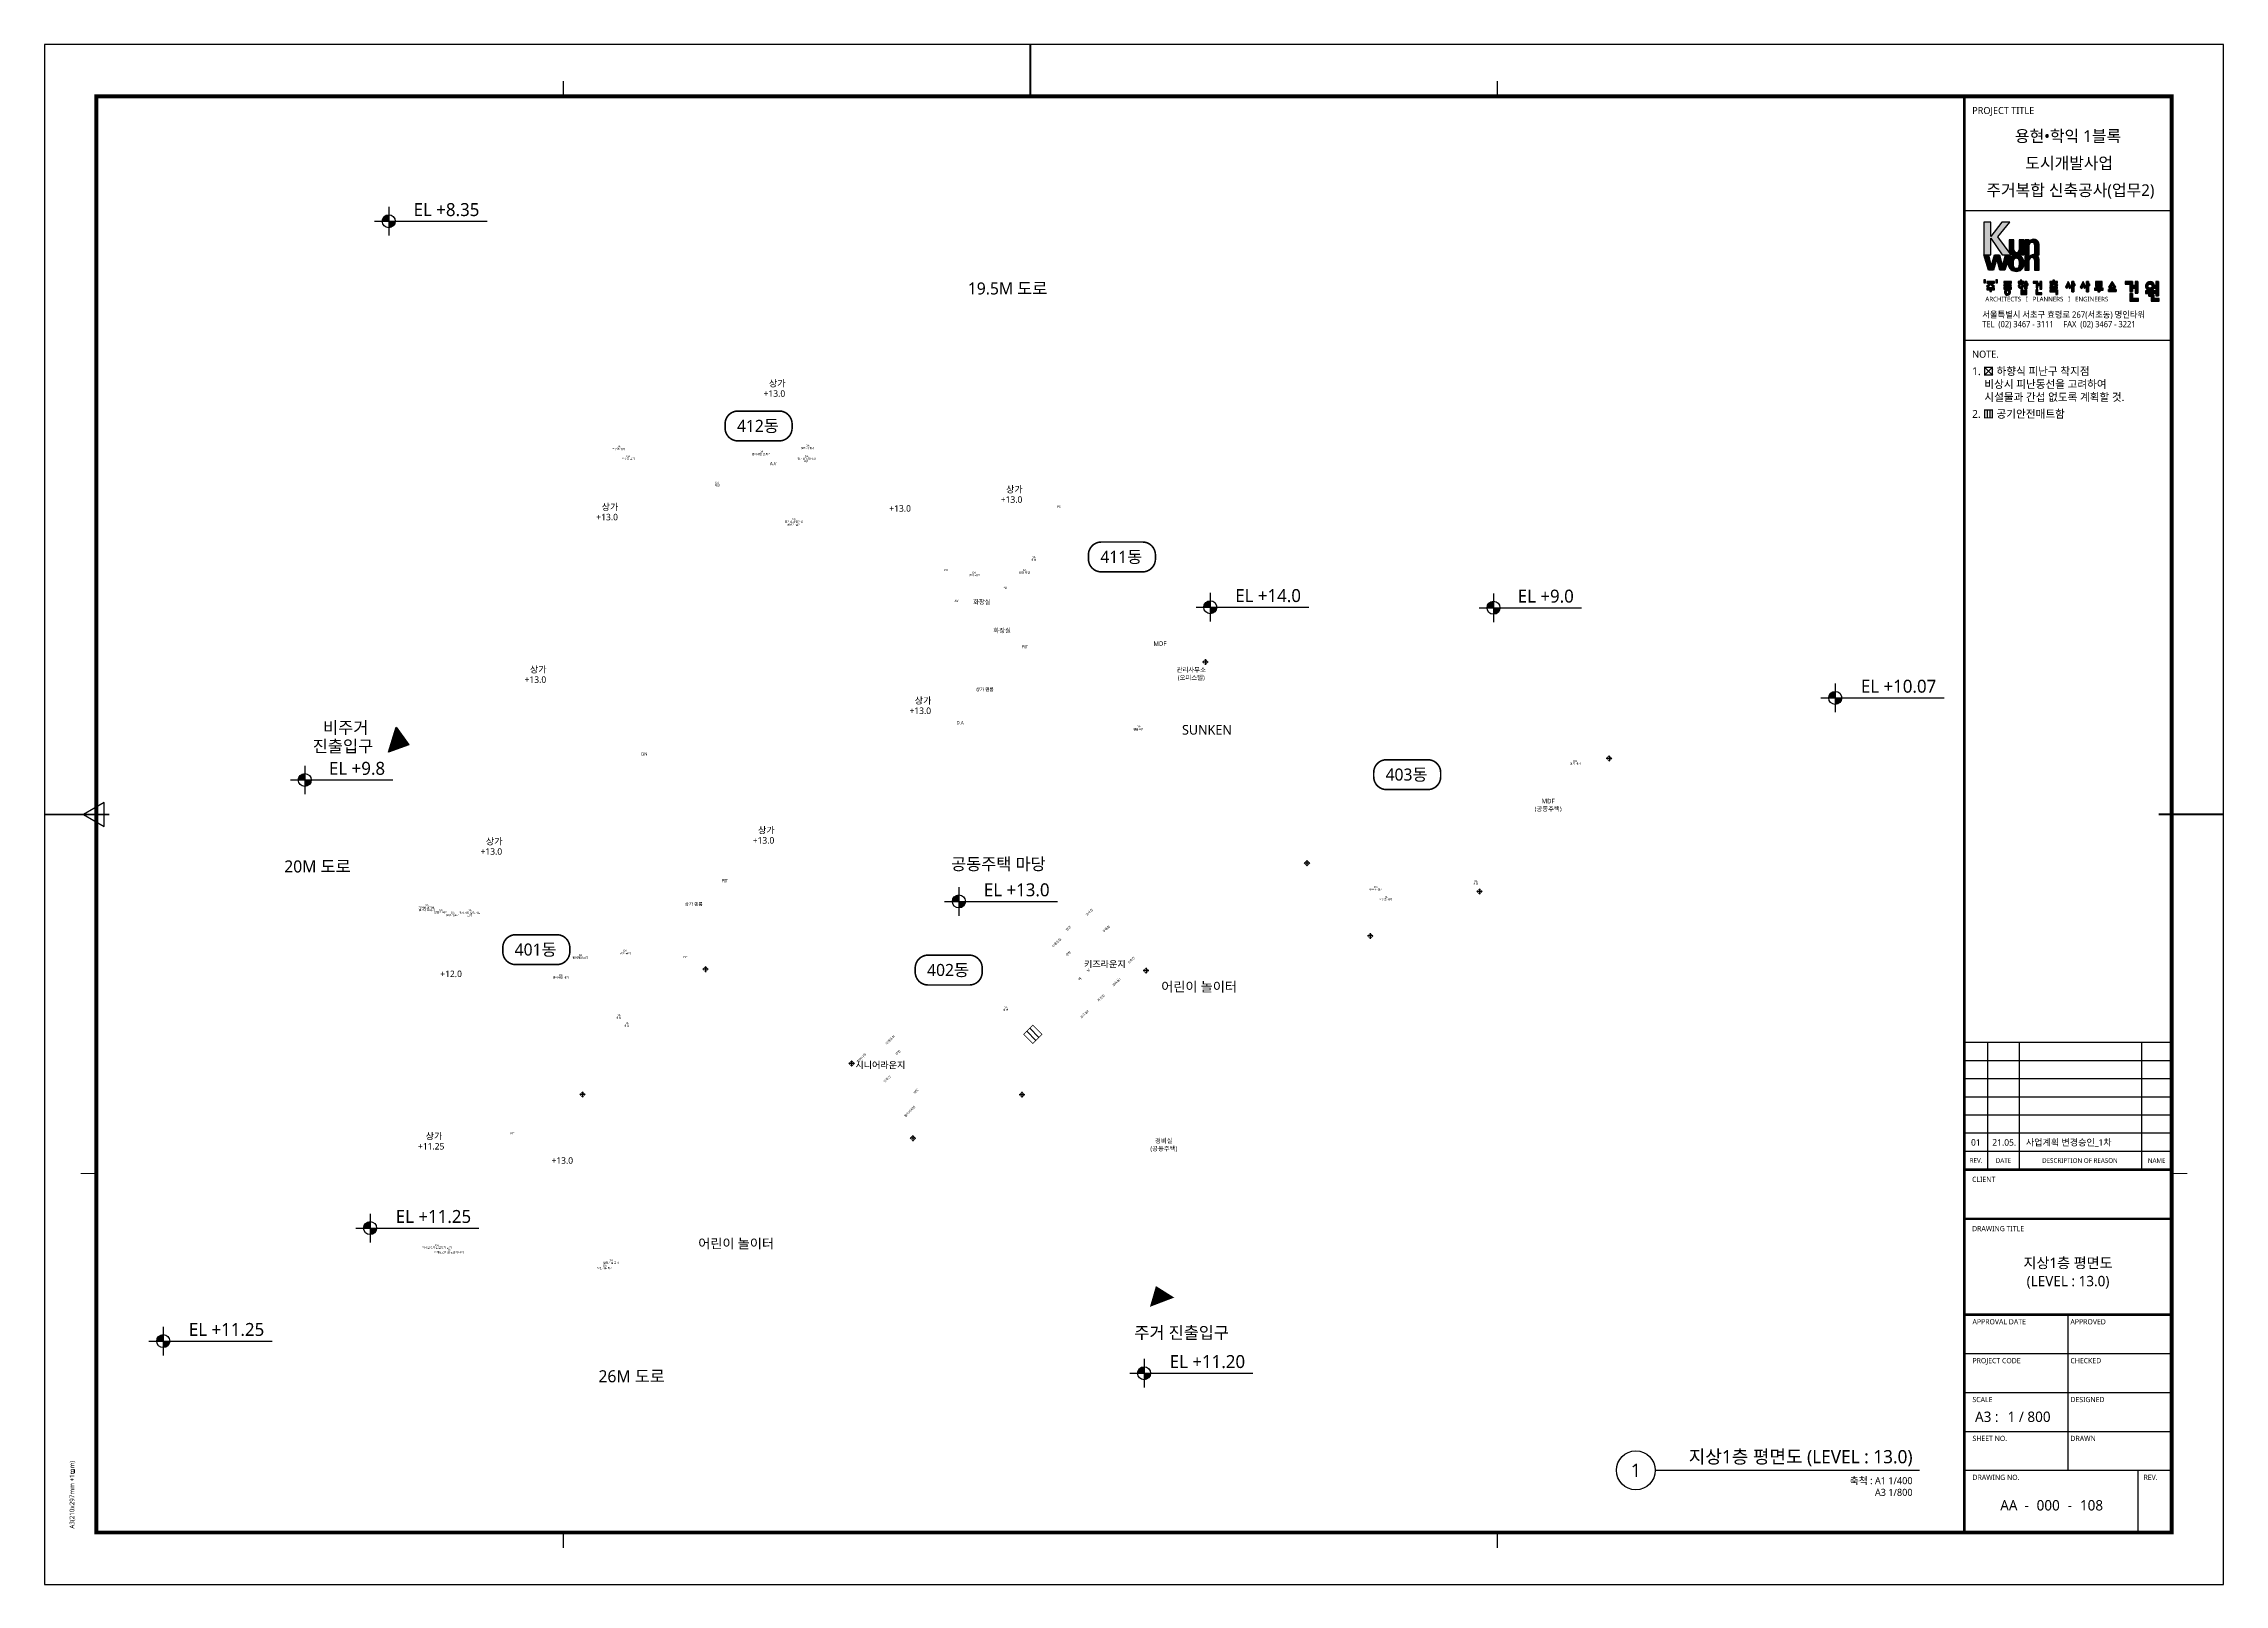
# Paper-space layout '0-108' of a CAD drawing. Header units: millimetres. Extents: x 0 to 841, y 0 to 594.
# The model-space entities are those that its viewports show. They can reach past a viewport. Long polylines and large blocks are cut down to what shows.
import ezdxf
from ezdxf.enums import TextEntityAlignment as Align

# ---------------------------------------------------------------- set-up
doc = ezdxf.new("R2010")
doc.units = ezdxf.units.MM
doc.header["$LTSCALE"] = 200
doc.linetypes.add('( Hidden )', pattern=[0.375, 0.25, -0.125])
for name, color, linetype in [('B$0$CON', 2, 'Continuous'), ('Form$0$SHEET', 7, 'Continuous'), ('SYM', 2, 'Continuous'), ('TEXT', 3, 'Continuous'), ('TXT', 6, 'Continuous')]:
    doc.layers.add(name, color=color, linetype=linetype)
doc.layers.add('Defpointsa', color=161, linetype='Continuous', plot=False)
doc.styles.add('Form$0$맑은 고딕', font='malgun.ttf')
doc.styles.add('맑은 고딕', font='malgun.ttf')
doc.styles.add('맑은고딕', font='malgun.ttf')

# ---------------------------------------------------------------- blocks, each defined once
blk = doc.blocks.new('Form')
at = {"layer": 'Form$0$SHEET'}
for points in [[(753.9316451195627, 519.8091519362056), (758.5624094512314, 525.4520021127532), (755.4064546190202, 525.4520021127532), (751.1788977226242, 519.9690378205846), (751.1788977226242, 525.4520021127532), (748.4456833600998, 525.4520021127532), (748.4456833600998, 512.8285297398684), (751.1788977226242, 512.8285297398684), (751.1788977226242, 519.2892617193279), (755.577738283202, 512.8285297398684), (758.9994340958692, 512.8285297398684)], [(755.7544323588372, 508.4942060401659), (754.5513365194201, 512.8285297398684), (752.6011297274381, 512.8285297398684), (751.3762932252139, 508.4301088275383), (750.3119054641575, 512.8285297398684), (748.4456833600998, 512.8285297398684), (750.361610878259, 506.9884268818419), (752.2858630036935, 506.9884268818419), (753.5231421813369, 511.3166979773664), (754.7171029988676, 506.9884268818419), (756.6325644562603, 506.9884268818419), (758.648534542881, 512.8285297398684), (756.8767234710976, 512.8285297398684)]]:
    blk.add_hatch(color=7, dxfattribs=at).paths.add_polyline_path(points)
h = blk.add_hatch(color=7, dxfattribs=at)
edge = h.paths.add_edge_path()
edge.add_line((760.1097621805966, 518.668632597662), (758.2968039466068, 518.668632597662))
edge.add_line((758.2968039456755, 518.668632597662), (758.2968039456755, 514.624766349792))
edge.add_ellipse((760.4304977338761, 514.7454254700565), major_axis=(-1.511159788351132, 1.511159788351132), ratio=0.9999999994505041, start_angle=48.23659533600699, end_angle=124.8079502335365)
edge.add_ellipse((760.8653196180858, 509.810872025671), major_axis=(2.082844128830861, 2.08284412883086), ratio=0.9999999994732272, start_angle=402.3084091296015, end_angle=421.0215446173646, ccw=False)
edge.add_ellipse((761.1419681897387, 509.810872025671), major_axis=(-2.082844128825477, 2.082844128825476), ratio=0.9999999985449665, start_angle=313.6710552437722, end_angle=317.6915908638282, ccw=False)
edge.add_ellipse((760.4304977338761, 514.7454254700565), major_axis=(1.51115978862337, 1.511159788623369), ratio=0.9999999992709675, start_angle=246.4001863240107, end_angle=279.1618590857201)
edge.add_line((762.1629918180406, 513.4941572918319), (762.1629918180406, 512.8285297396355))
edge.add_line((762.1629918180406, 512.8285297398684), (763.9322641696781, 512.8285297398684))
edge.add_line((763.9322641696781, 512.8285297398684), (763.9322641696781, 518.6686325977785))
edge.add_line((763.9322641696781, 518.668632597662), (762.1629918180406, 518.668632597662))
edge.add_line((762.1629918180406, 518.668632597662), (762.1629918180406, 514.8162930482063))
edge.add_ellipse((761.1363769993186, 514.8353450520658), major_axis=(0.7260513048011754, 0.7260513048011752), ratio=0.9999999731142521, start_angle=136.0631770570484, end_angle=313.9368214025117, ccw=False)
edge.add_line((760.1097621805966, 514.816293047857), (760.1097621805966, 518.6686325973128))
h = blk.add_hatch(color=7, dxfattribs=at)
edge = h.paths.add_edge_path()
edge.add_ellipse((767.7924912339076, 516.7517368664262), major_axis=(1.511159788080028, 1.511159788080027), ratio=0.9999999997025182, start_angle=318.2365953256084, end_angle=459.1618590784739)
edge.add_line((766.0599971506745, 518.0030050454657), (766.0599971506745, 518.668632597662))
edge.add_line((766.0599971506745, 518.668632597662), (764.290724799037, 518.668632597662))
edge.add_line((764.290724799037, 518.668632597662), (764.290724799037, 512.828529739752))
edge.add_line((764.290724799037, 512.8285297398684), (766.0599971506745, 512.8285297398684))
edge.add_line((766.0599971506745, 512.8285297398684), (766.0599971506745, 516.6808692888585))
edge.add_ellipse((767.0866119693965, 516.6618172852318), major_axis=(0.7260512954031255, 0.7260512954031255), ratio=0.9999999999999993, start_angle=-43.936822173261874, end_angle=133.936822173262, ccw=False)
edge.add_line((768.1132267890498, 516.6808692886257), (768.1132267890498, 513.0245316679352))
edge.add_ellipse((767.7924912339076, 510.9116340083997), major_axis=(-1.511159797637016, 1.511159797637014), ratio=0.9999999951236951, start_angle=288.76131337043125, end_angle=306.3684592347084, ccw=False)
edge.add_line((768.7373290881515, 512.8285297398684), (769.9261850221083, 512.8285297398684))
edge.add_line((769.9261850221083, 512.8285297398684), (769.9261850221083, 516.8723959877384))
h = blk.add_hatch(color=7, dxfattribs=at)
edge = h.paths.add_edge_path(flags=16)
edge.add_line((759.7877533612773, 510.1399474022905), (759.7877533612773, 509.1096029705363))
edge.add_ellipse((762.0408111466095, 509.1460830168794), major_axis=(1.593361252085925, 1.593361252085923), ratio=0.9999999987762425, start_angle=135.9276148915756, end_angle=151.1039978472963)
edge.add_ellipse((760.9723582016923, 508.8376091560344), major_axis=(-0.8069937143737075, 0.8069937143737073), ratio=0.9999999999616371, start_angle=61.10399789624344, end_angle=136.5708611457561)
edge.add_ellipse((761.0349296061322, 508.8376091560344), major_axis=(0.8069937151717615, 0.8069937151717613), ratio=0.9999999991351416, start_angle=223.4291388778856, end_angle=298.8960020979889)
edge.add_ellipse((759.9664766602218, 509.1460830168794), major_axis=(1.593361261765588, 1.593361261765588), ratio=0.9999999991506758, start_angle=298.8960021096785, end_angle=314.072385049066)
edge.add_line((762.219534445554, 509.1096029711184), (762.219534445554, 510.1399474028726))
edge.add_ellipse((759.9664766602218, 510.1034673562967), major_axis=(-1.593361262021526, 1.593361262021526), ratio=0.9999999988845244, start_angle=225.9276149585545, end_angle=241.1039978842595)
edge.add_ellipse((761.0349296061322, 510.4119412173745), major_axis=(-0.8069937150565557, 0.8069937150565559), ratio=0.9999999992544503, start_angle=241.1039978744124, end_angle=316.5708611255272)
edge.add_ellipse((760.9723582016923, 510.4119412173745), major_axis=(-0.8069937143238288, 0.8069937143238285), ratio=0.9999999999190544, start_angle=-46.57086114916894, end_angle=28.89600213135528)
edge.add_ellipse((762.0408111466095, 510.1034673562967), major_axis=(-1.593361251917791, 1.593361251917791), ratio=0.999999999042392, start_angle=28.89600215876562, end_angle=44.07238510080378)
edge = h.paths.add_edge_path()
edge.add_ellipse((760.8653196180858, 509.4386783485529), major_axis=(2.082844127287291, 2.08284412728729), ratio=0.9999999997543905, start_angle=142.1256419908893, end_angle=227.691590892428, ccw=False)
edge.add_line((757.9424833785743, 509.073291403241), (757.9424833785743, 510.1762589709829))
edge.add_ellipse((760.8653196180858, 509.810872025671), major_axis=(2.082844127094851, 2.082844127094851), ratio=0.9999999999614698, start_angle=42.30840911567611, end_angle=127.87435800122131, ccw=False)
edge.add_ellipse((761.1419681897387, 509.810872025671), major_axis=(-2.082844127671651, 2.082844127671651), ratio=0.9999999994628465, start_angle=232.1256420126237, end_angle=317.69159089000755, ccw=False)
edge.add_line((764.0648044301197, 510.1762589699351), (764.0648044301197, 509.0732914021933))
edge.add_ellipse((761.1419681897387, 509.4386783485529), major_axis=(2.082844127352522, 2.082844127352522), ratio=0.9999999997469863, start_angle=222.3084091018884, end_angle=307.8743579952658, ccw=False)
h = blk.add_hatch(color=7, dxfattribs=at)
edge = h.paths.add_edge_path()
edge.add_ellipse((767.0866119693965, 510.8217144272053), major_axis=(0.7260512954031255, 0.7260512954031255), ratio=0.9999999999999993, start_angle=-43.936822173261874, end_angle=133.936822173262, ccw=False)
edge.add_line((768.1132267890498, 510.840766430832), (768.1132267890498, 506.9884268813762))
edge.add_line((768.1132267890498, 506.9884268818419), (769.9261850221083, 506.9884268818419))
edge.add_line((769.9261850221083, 506.9884268818419), (769.9261850221083, 511.0322931297119))
edge.add_ellipse((767.7924912339076, 510.9116340083997), major_axis=(1.511159788308934, 1.511159788308934), ratio=0.9999999989885727, start_angle=318.2365952915749, end_angle=378.7613134731645)
edge.add_line((768.7373290881515, 512.8285297398684), (768.1132267890498, 512.8285297398684))
edge.add_line((768.1132267890498, 512.8285297398684), (768.1132267890498, 513.0245316686337))
edge.add_ellipse((767.7924912339076, 510.9116340083997), major_axis=(1.511159788147522, 1.511159788147521), ratio=0.9999999996884453, start_angle=36.36845937663453, end_angle=99.16185907834726)
edge.add_line((766.0599971506745, 512.1629021874392), (766.0599971506745, 512.8285297396355))
edge.add_line((766.0599971506745, 512.8285297398684), (764.290724799037, 512.8285297398684))
edge.add_line((764.290724799037, 512.8285297398684), (764.290724799037, 506.9884268814926))
edge.add_line((764.290724799037, 506.9884268818419), (766.0599971506745, 506.9884268818419))
edge.add_line((766.0599971506745, 506.9884268818419), (766.0599971506745, 510.8407664312977))
h = blk.add_hatch(color=1, dxfattribs=at)
h.paths.add_polyline_path([(753.7926832213998, 503.2730175321917), (753.1933951601386, 503.2730175321917), (753.1933951601386, 502.0210240548472), (753.7926832213998, 502.0210240548472)])
h.paths.add_polyline_path([(752.6244116052985, 502.5739392628889), (749.624541066587, 502.5739392628889), (749.624541066587, 501.9548193281512), (750.7790196985006, 501.9548193281512), (749.5882564038038, 500.764056040905), (750.0260403081775, 500.3262721365313), (751.1244763359427, 501.4247081642966), (752.222912363708, 500.3262721365313), (752.6606962680817, 500.764056040905), (751.4699329733849, 501.9548193281512), (752.6244116052985, 501.9548193281512)])
h.paths.add_polyline_path([(752.6244116052985, 500.1103248884897), (749.624541066587, 500.1103248884897), (749.624541066587, 499.3823226531963), (750.760475218296, 499.3823226531963), (750.760475218296, 498.6962710609655), (751.4884774535894, 498.6962710609655), (751.4884774535894, 499.3823226531963), (752.6244116052985, 499.3823226531963)])
h.paths.add_polyline_path([(749.0876034647226, 503.2730175321917), (748.4883153960109, 503.2730175321917), (748.4883153960109, 502.0210240548472), (749.0876034647226, 502.0210240548472)])
h = blk.add_hatch(color=1, dxfattribs=at)
h.paths.add_polyline_path([(758.0061777681112, 501.9548193281512), (759.1606563925743, 501.9548193281512), (759.1606563925743, 502.5739392628889), (756.1607858538628, 502.5739392628889), (756.1607858538628, 501.9548193281512), (757.3152644857764, 501.9548193281512), (756.1245011985302, 500.9947181781749), (756.5108926594257, 500.5154970353465), (757.6607211232185, 501.4247081642966), (758.8105495944619, 500.5154970353465), (759.1969410553575, 500.9947181781749)])
edge = h.paths.add_edge_path()
edge.add_line((759.1606563925743, 500.4115894502024), (758.0247222408652, 500.4115894502024))
edge.add_line((758.0247222408652, 500.4115894502024), (758.0247222408652, 500.9638988738875))
edge.add_line((758.0247222408652, 500.9638988813381), (757.6900917068124, 500.9638988813381))
edge.add_line((757.690091714263, 500.9638988813381), (757.690091714263, 499.0644450029354))
edge.add_ellipse((757.6850585415959, 498.4961235141377), major_axis=(0.4018797375148149, 0.4018797375148148), ratio=0.9999999991036341, start_angle=314.999999974321, end_angle=404.4925903722074, ccw=False)
edge.add_ellipse((757.6850585415959, 498.4961235141377), major_axis=(-0.4018797372582368, 0.4018797372582364), ratio=0.9999999994825812, start_angle=135.5074096391042, end_angle=225.000000014823, ccw=False)
edge.add_line((757.690091714263, 497.92780202534), (757.690091714263, 497.3086704751472))
edge.add_ellipse((757.6850585415959, 498.4961235141377), major_axis=(0.8396636412682155, 0.8396636412682152), ratio=0.9999999990272836, start_angle=225.2428539441036, end_angle=388.3788959892497)
edge.add_line((758.0247222408652, 499.633971757255), (758.0247222408652, 499.6835872223596))
edge.add_line((758.0247222408652, 499.6835872223596), (759.1606563925743, 499.6835872223596))
edge.add_line((759.1606563925743, 499.6835872223596), (759.1606563925743, 500.411589457653))
edge = h.paths.add_edge_path()
edge.add_line((757.690091714263, 500.9638988813381), (757.2967200130224, 500.9638988813381))
edge.add_line((757.2967200130224, 500.9638988813381), (757.2967200130224, 500.411589457653))
edge.add_line((757.2967200130224, 500.4115894502024), (756.1607858613133, 500.4115894502024))
edge.add_line((756.1607858538628, 500.4115894502024), (756.1607858538628, 499.683587214909))
edge.add_line((756.1607858538628, 499.6835872223596), (757.2967200055718, 499.6835872223596))
edge.add_line((757.2967200130224, 499.6835872223596), (757.2967200130224, 499.6182925021271))
edge.add_ellipse((757.6850585415959, 498.4961235141377), major_axis=(-0.8396636407778295, 0.8396636407778295), ratio=0.999999999507272, start_angle=-25.91127652141585, end_angle=135.2428539021233)
edge.add_line((757.690091714263, 497.3086704676966), (757.690091714263, 497.92780202534))
edge.add_ellipse((757.6850585415959, 498.4961235141377), major_axis=(-0.4018797375576266, 0.4018797375576265), ratio=0.9999999979793296, start_angle=45.00000005788797, end_angle=135.507409596046, ccw=False)
edge.add_ellipse((757.6850585415959, 498.4961235141377), major_axis=(0.4018797376655087, 0.4018797376655087), ratio=0.9999999983469893, start_angle=44.49259039388028, end_angle=134.9999999526447, ccw=False)
edge.add_line((757.690091714263, 499.0644450029354), (757.690091714263, 500.9638988813381))
h = blk.add_hatch(color=1, dxfattribs=at)
edge = h.paths.add_edge_path()
edge.add_line((763.8882818371058, 502.5739392628889), (763.1601281613111, 502.5739392628889))
edge.add_line((763.1601281613111, 502.5739392628889), (763.1601281613111, 503.1518886601548))
edge.add_line((763.1601281613111, 503.1518886676054), (762.7965484708548, 503.1518886676054))
edge.add_line((762.7965484783053, 503.1518886676054), (762.7965484783053, 501.3321991255502))
edge.add_ellipse((762.8505681976676, 500.917105688713), major_axis=(0.2959904517065534, 0.2959904517065531), ratio=0.9999999987833648, start_angle=314.99999996514595, end_angle=412.41472683124573, ccw=False)
edge.add_ellipse((762.8505681976676, 500.917105688713), major_axis=(0.2959904516865997, 0.2959904516865995), ratio=0.9999999999929484, start_angle=217.5852732116907, end_angle=314.999999999798, ccw=False)
edge.add_line((762.7965484783053, 500.5020122444253), (762.7965484783053, 499.880799031816))
edge.add_ellipse((762.8505681976676, 500.917105688713), major_axis=(-0.7337743549729715, 0.7337743549729713), ratio=0.9999999993973476, start_angle=132.0160346024345, end_angle=297.643896559677)
edge.add_line((763.1601281613111, 501.9075713520865), (763.1601281613111, 501.9548193281512))
edge.add_line((763.1601281613111, 501.9548193281512), (763.8882818371058, 501.9548193281512))
edge.add_line((763.8882818371058, 501.9548193281512), (763.8882818371058, 502.5739392628889))
edge = h.paths.add_edge_path()
edge.add_line((762.7965484783053, 503.1518886676054), (762.541008234024, 503.1518886676054))
edge.add_line((762.5410082265735, 503.1518886676054), (762.5410082265735, 502.5739392703395))
edge.add_line((762.5410082265735, 502.5739392628889), (761.8128545507789, 502.5739392628889))
edge.add_line((761.8128545507789, 502.5739392628889), (761.8128545507789, 501.9548193281512))
edge.add_line((761.8128545507789, 501.9548193281512), (762.5410082265735, 501.9548193281512))
edge.add_line((762.5410082265735, 501.9548193281512), (762.5410082265735, 501.9075713520865))
edge.add_ellipse((762.8505681976676, 500.917105688713), major_axis=(-0.7337743552789681, 0.7337743552789678), ratio=0.999999999899692, start_angle=-27.64389652224282, end_angle=132.0160346167476)
edge.add_line((762.7965484783053, 499.880799031816), (762.7965484783053, 500.5020122444253))
edge.add_ellipse((762.8505681976676, 500.917105688713), major_axis=(-0.2959904520847315, 0.2959904520847313), ratio=0.9999999997430578, start_angle=45.00000000736088, end_angle=127.58527320437969, ccw=False)
edge.add_ellipse((762.8505681976676, 500.917105688713), major_axis=(0.2959904520049907, 0.2959904520049907), ratio=0.9999999991279129, start_angle=52.41472682170388, end_angle=134.9999999750166, ccw=False)
edge.add_line((762.7965484783053, 501.3321991255502), (762.7965484783053, 503.1518886676054))
h.paths.add_polyline_path([(765.0410681515932, 501.0984211554746), (765.4823750331998, 501.0984211554746), (765.4823750331998, 501.8264233833174), (765.0410681515932, 501.8264233833174), (765.0410681515932, 502.5739392628889), (764.3130659162998, 502.5739392628889), (764.3130659162998, 499.7059332123022), (765.0410681515932, 499.7059332123022)])
h.paths.add_polyline_path([(765.0410681515932, 499.4622939964752), (764.3130659162998, 499.4622939964752), (764.3130659162998, 499.1720245247702), (763.4966039583087, 499.1720245247702), (763.4966039583087, 499.4622939964752), (762.7686017304659, 499.4622939964752), (762.7686017304659, 497.5333379944782), (765.0410681515932, 497.5333379944782)])
h.paths.add_polyline_path([(764.3130659162998, 498.6257956838231), (764.3130659162998, 498.0795668428759), (763.4966039583087, 498.0795668428759), (763.4966039583087, 498.6257956838231)], flags=16)
h = blk.add_hatch(color=1, dxfattribs=at)
h.paths.add_polyline_path([(770.8374110013247, 502.5739392628889), (770.1094087734818, 502.5739392628889), (770.1094087734818, 501.8264233833174), (769.381406545639, 501.8264233833174), (769.381406545639, 502.5739392628889), (767.5118477493525, 502.5739392628889), (767.5118477493525, 501.9548193281512), (768.6534043103456, 501.9548193281512), (768.6534043103456, 500.12528798636), (769.381406545639, 500.12528798636), (769.381406545639, 501.0984211554746), (770.1094087734818, 501.0984211554746), (770.1094087734818, 499.5895619457583), (770.8374110013247, 499.5895619457583)])
h.paths.add_polyline_path([(770.8374110013247, 498.2613402297716), (769.381406545639, 498.2613402297716), (769.381406545639, 499.4622939964752), (768.6534043103456, 499.4622939964752), (768.6534043103456, 497.5333379944782), (770.8374110013247, 497.5333379944782)])
h = blk.add_hatch(color=1, dxfattribs=at)
h.paths.add_polyline_path([(776.9700294584036, 502.5739392628889), (775.779654160142, 502.5739392628889), (775.779654160142, 503.1518886676054), (775.1605342254043, 503.1518886676054), (775.1605342254043, 502.5739392628889), (773.970158919692, 502.5739392628889), (773.970158919692, 501.9548193281512), (775.1246375516057, 501.9548193281512), (773.9338742569089, 501.1820801040153), (774.2672068029642, 500.6684266766529), (775.4700941890478, 501.4247081642966), (776.6729815751314, 500.6684266766529), (777.0063141211867, 501.1820801040153), (775.8155508264899, 501.9548193281512), (776.9700294584036, 501.9548193281512)])
h.paths.add_polyline_path([(776.9700294584036, 500.587479322217), (773.970158919692, 500.587479322217), (773.970158919692, 499.8594770943741), (775.1060930714011, 499.8594770943741), (775.1060930714011, 499.3851700862865), (773.970158919692, 499.3851700862865), (773.970158919692, 498.6571678509931), (776.2420272231102, 498.6571678509931), (776.2420272231102, 497.5333379944782), (776.9700294584036, 497.5333379944782), (776.9700294584036, 499.3851700862865), (775.8340953066945, 499.3851700862865), (775.8340953066945, 499.8594770943741), (776.9700294584036, 499.8594770943741)])
h = blk.add_hatch(color=1, dxfattribs=at)
h.paths.add_polyline_path([(783.1867170333862, 500.9767340710382), (783.6280239149928, 500.9767340710382), (783.6280239149928, 501.7047363063316), (783.1867170333862, 501.7047363063316), (783.1867170333862, 502.5739392628889), (782.4587147980928, 502.5739392628889), (782.4587147980928, 498.5886460682373), (783.1867170333862, 498.5886460682373)])
h.paths.add_polyline_path([(781.0864298716187, 502.5739392628889), (779.984256900847, 500.3732737665991), (780.5765557065606, 499.8594770943741), (781.0864298716187, 500.8415229385714), (781.5963040366769, 499.8594770943741), (782.18860283494, 500.3732737665991)])
h = blk.add_hatch(color=1, dxfattribs=at)
h.paths.add_polyline_path([(786.7987038269639, 502.5739392628889), (785.6965308561921, 500.3732737665991), (786.2888296619058, 499.8594770943741), (786.7987038269639, 500.8415229385714), (787.308577992022, 499.8594770943741), (787.9008767977357, 500.3732737665991)])
h.paths.add_polyline_path([(789.340297870338, 501.7047363063316), (788.8989909887314, 501.7047363063316), (788.8989909887314, 502.5739392628889), (788.170988753438, 502.5739392628889), (788.170988753438, 498.5886460682373), (788.8989909887314, 498.5886460682373), (788.8989909887314, 500.9767340710382), (789.340297870338, 500.9767340710382)])
h = blk.add_hatch(color=1, dxfattribs=at)
h.paths.add_polyline_path([(794.1873579323292, 502.5739392628889), (791.6138920038939, 502.5739392628889), (791.6138920038939, 500.6684266766529), (794.1873579323292, 500.6684266766529)])
h.paths.add_polyline_path([(792.3418942391872, 501.3964289044957), (792.3418942391872, 501.8459370350461), (793.4593556970358, 501.8459370350461), (793.4593556970358, 501.3964289044957)], flags=16)
h.paths.add_polyline_path([(793.2465926483274, 499.2812932869415), (794.5271958261728, 499.2812932869415), (794.5271958261728, 500.0092955222349), (791.2379872426391, 500.0092955222349), (791.2379872426391, 499.2812932869415), (792.5185904204845, 499.2812932869415), (792.5185904204845, 498.5886460682373), (793.2465926483274, 498.5886460682373)])
h = blk.add_hatch(color=1, dxfattribs=at)
h.paths.add_polyline_path([(798.06075861305, 501.2964752828698), (799.0628748089075, 499.8594770943741), (799.4735213816166, 500.3732737665991), (798.06075861305, 502.5739392628889), (796.6479958444834, 500.3732737665991), (797.0586424171925, 499.8594770943741)])
h.paths.add_polyline_path([(799.5669183656573, 499.4707223018627), (798.4309842139482, 499.4707223018627), (798.4309842139482, 500.3068781187753), (797.7029819861054, 500.3068781187753), (797.7029819861054, 499.4707223018627), (796.5670478343964, 499.4707223018627), (796.5670478343964, 498.7427200665693), (799.5669183656573, 498.7427200665693)])
h = blk.add_hatch(color=1, dxfattribs=at)
h.paths.add_polyline_path([(807.8853290826082, 502.5739392628889), (806.8929703235626, 502.5739392628889), (806.8929703235626, 501.0209945952515), (805.9006115719676, 501.0209945952515), (805.9006115719676, 502.5739392628889), (803.0238669142127, 502.5739392628889), (803.0238669142127, 501.5815805112939), (804.9082528203726, 501.5815805112939), (804.9082528203726, 498.6907210936765), (805.9006115719676, 498.6907210936765), (805.9006115719676, 500.0286358436565), (806.8929703235626, 500.0286358436565), (806.8929703235626, 498.1150662517171), (807.8853290826082, 498.1150662517171)])
h.paths.add_polyline_path([(808.2186937406659, 495.9857689803462), (805.9006115719676, 495.9857689803462), (805.9006115719676, 497.9063278278331), (804.9082528203726, 497.9063278278331), (804.9082528203726, 495.0214505856852), (808.2186937406659, 495.0214505856852)])
h = blk.add_hatch(color=1, dxfattribs=at)
edge = h.paths.add_edge_path()
edge.add_line((815.9035536050797, 502.5739392628889), (814.9111948534846, 502.5739392628889))
edge.add_line((814.911194846034, 502.5739392628889), (814.911194846034, 501.0209945952515))
edge.add_line((814.911194846034, 501.0209945952515), (814.3946092948318, 501.0209945952515))
edge.add_ellipse((812.6413711234927, 500.8077845042567), major_axis=(1.248860008442694, 1.248860008442694), ratio=0.9999999997744939, start_angle=321.9336540600403, end_angle=648.8223782886923)
edge.add_line((814.2263727039099, 500.0286358436565), (814.911194846034, 500.0286358436565))
edge.add_line((814.911194846034, 500.0286358436565), (814.911194846034, 498.9897215133528))
edge.add_line((814.911194846034, 498.9897215059023), (810.8752163648605, 498.9897215059023))
edge.add_line((810.8752163648605, 498.9897215059023), (810.8752163648605, 497.979212484322))
edge.add_line((810.8752163648605, 497.9792124917726), (812.1893267855048, 497.9792124917726))
edge.add_line((812.1893267855048, 497.9792124917726), (812.1893267855048, 496.9682621201496))
edge.add_line((812.1893267855048, 496.968262112699), (813.1484436020255, 496.968262112699))
edge.add_line((813.1484436020255, 496.968262112699), (813.1484436020255, 495.0214505782346))
edge.add_line((813.1484436020255, 495.0214505856852), (816.1850095391273, 495.0214505856852))
edge.add_line((816.1850095391273, 495.0214505856852), (816.1850095391273, 496.0319596072654))
edge.add_line((816.1850095391273, 496.0319595998149), (814.1589526236057, 496.0319595998149))
edge.add_line((814.1589526236057, 496.0319595998149), (814.1589526236057, 497.2616665726523))
edge.add_line((814.1589526236057, 497.2616665726523), (813.199835807085, 497.2616665726523))
edge.add_line((813.199835807085, 497.2616665726523), (813.199835807085, 497.979212484322))
edge.add_line((813.199835807085, 497.9792124917726), (814.911194846034, 497.9792124917726))
edge.add_line((814.911194846034, 497.9792124917726), (814.911194846034, 497.05186049547))
edge.add_line((814.911194846034, 497.0518604880194), (815.9035535976291, 497.0518604880194))
edge.add_line((815.9035536050797, 497.0518604880194), (815.9035536050797, 502.5739392628889))
edge = h.paths.add_edge_path(flags=16)
edge.add_ellipse((812.6413711234927, 500.8077845042567), major_axis=(-0.5471564038133465, 0.5471564038133457), ratio=0.9999999991620339, start_angle=45.000000024005885, end_angle=225.000000024006, ccw=False)
edge.add_ellipse((812.6413711234927, 500.8077845042567), major_axis=(-0.5471564035399734, 0.5471564035399733), ratio=0.9999999994993227, start_angle=-134.9999999856566, end_angle=45.000000014343414, ccw=False)
for p, q in [((741, 529.9999999997676), (821, 529.9999999997676)), ((741, 479.9999999171127), (821, 479.9999999171127)), ((757.0000000242144, 160.0000001062876), (821, 160.0000001062876)), ((821, 160.0000001062876), (757.0000000242144, 160.0000001062876)), ((781, 44.00000002060597), (781, 104.0000000615842)), ((741, 89.00000004074582), (821, 89.00000004074582)), ((741, 74.00000004074582), (821, 74.00000004074582)), ((741.0000000009895, 59.00000003981449), (821, 59.00000004074582)), ((741, 44.00000002060597), (821, 44.00000002060597)), ((808, 44.00000002060597), (808, 19.99999999976762))]:
    blk.add_line(p, q, dxfattribs=at)
at = {"layer": 'Form$0$SHEET', "color": 7}
for p, q in [((748.4456833600998, 525.4520021127541), (748.4456833600998, 512.8285297398693)), ((751.1788977226242, 525.4520021127541), (748.4456833600998, 525.4520021127541)), ((751.1788977226242, 519.9690378210512), (751.1788977226242, 525.4520021127541)), ((755.4064546190202, 525.4520021127541), (751.1788977226242, 519.9690378210512)), ((753.9316451195627, 519.809151936905), (758.5624094512314, 525.4520021127541)), ((758.5624094512314, 525.4520021127541), (755.4064546190202, 525.4520021127541)), ((751.1788977226242, 519.2892617193288), (755.577738283202, 512.8285297398693)), ((751.1788977226242, 512.8285297398693), (751.1788977226242, 519.2892617193288)), ((758.9994340958692, 512.8285297398693), (753.9316451195627, 519.809151936905)), ((758.2968039456755, 518.668632597663), (758.2968039456755, 514.6247663493273)), ((760.1097621805966, 518.668632597663), (758.2968039456755, 518.668632597663)), ((760.1097621805966, 514.8162930483236), (760.1097621805966, 518.668632597663)), ((762.1629918180406, 518.668632597663), (762.1629918180406, 514.8162930483236)), ((763.9322641696781, 518.668632597663), (762.1629918180406, 518.668632597663)), ((762.1629918180406, 513.4941572918328), (762.1629918180406, 512.8285297398693)), ((763.9322641696781, 512.8285297398693), (763.9322641696781, 518.668632597663)), ((764.290724799037, 518.668632597663), (764.290724799037, 512.8285297398693)), ((766.0599971506745, 518.668632597663), (764.290724799037, 518.668632597663)), ((766.0599971506745, 518.0030050454666), (766.0599971506745, 518.668632597663)), ((766.0599971506745, 512.8285297398693), (766.0599971506745, 516.6808692886266)), ((768.1132267890498, 516.6808692886266), (768.1132267890498, 512.8285297398693)), ((769.9261850221083, 512.8285297398693), (769.9261850221083, 516.8723959880886)), ((748.4456833600998, 512.8285297398693), (750.3119054641575, 512.8285297398693)), ((750.361610878259, 506.9884268814935), (748.4456833600998, 512.8285297398693)), ((748.4456833600998, 512.8285297398693), (751.1788977226242, 512.8285297398693)), ((750.3119054641575, 512.8285297398693), (751.3762932252139, 508.4301088280049)), ((752.2858630036935, 506.9884268814935), (750.361610878259, 506.9884268814935)), ((751.3762932252139, 508.4301088280049), (752.6011297274381, 512.8285297398693)), ((753.5192469647154, 511.3030716660437), (752.2858630036935, 506.9884268814935)), ((752.6011297274381, 512.8285297398693), (754.5513365194201, 512.8285297398693)), ((754.7171029988676, 506.9884268814935), (753.5192469647154, 511.3308186689396)), ((754.5513365194201, 512.8285297398693), (755.7544323588372, 508.4942060398175)), ((756.6325644562603, 506.9884268814935), (754.7171029988676, 506.9884268814935)), ((755.577738283202, 512.8285297398693), (758.9994340958692, 512.8285297398693)), ((755.7544323588372, 508.4942060398175), (756.8767234710976, 512.8285297398693)), ((758.648534542881, 512.8285297398693), (756.6325644562603, 506.9884268814935)), ((756.8767234710976, 512.8285297398693), (758.648534542881, 512.8285297398693)), ((757.9424833785743, 509.0732914032419), (757.9424833785743, 510.1762589706345)), ((759.7877533612773, 510.1399474027571), (759.7877533612773, 509.1096029711193)), ((762.1629918180406, 512.8285297398693), (763.9322641696781, 512.8285297398693)), ((762.219534445554, 509.1096029711193), (762.219534445554, 510.1399474027571)), ((764.0648044301197, 510.1762589706345), (764.0648044301197, 509.0732914032419)), ((764.290724799037, 512.8285297398693), (764.290724799037, 506.9884268814935)), ((766.0599971506745, 512.8285297398693), (764.290724799037, 512.8285297398693)), ((764.290724799037, 512.8285297398693), (766.0599971506745, 512.8285297398693)), ((764.290724799037, 506.9884268814935), (766.0599971506745, 506.9884268814935)), ((766.0599971506745, 512.1629021874401), (766.0599971506745, 512.8285297398693)), ((766.0599971506745, 506.9884268814935), (766.0599971506745, 510.8407664308329)), ((768.1132267890498, 512.8285297398693), (769.9261850221083, 512.8285297398693)), ((768.1132267890498, 510.8407664308329), (768.1132267890498, 506.9884268814935)), ((768.1132267890498, 506.9884268814935), (769.9261850221083, 506.9884268814935)), ((769.9261850221083, 506.9884268814935), (769.9261850221083, 511.0322931295964))]:
    blk.add_line(p, q, dxfattribs=at)
at = {"layer": 'Form$0$SHEET', "color": 1}
for p, q in [((748.4883153960109, 503.2730175321926), (748.4883153960109, 502.0210240548481)), ((749.0876034647226, 503.2730175321926), (748.4883153960109, 503.2730175321926)), ((748.4883153960109, 502.0210240548481), (749.0876034647226, 502.0210240548481)), ((749.0876034647226, 502.0210240548481), (749.0876034647226, 503.2730175321926)), ((750.7790196985006, 501.9548193281521), (749.5882564038038, 500.7640560409059)), ((750.7790196985006, 501.9548193281521), (749.5882564038038, 500.7640560409059)), ((749.5882564038038, 500.7640560409059), (750.0260403081775, 500.3262721365322)), ((749.5882564038038, 500.7640560409059), (750.0260403081775, 500.3262721365322)), ((749.624541066587, 502.5739392628898), (749.624541066587, 501.9548193281521)), ((752.6244116052985, 502.5739392628898), (749.624541066587, 502.5739392628898)), ((752.6244116052985, 502.5739392628898), (749.624541066587, 502.5739392628898)), ((749.624541066587, 502.5739392628898), (749.624541066587, 501.9548193281521)), ((749.624541066587, 501.9548193281521), (750.7790196985006, 501.9548193281521)), ((749.624541066587, 501.9548193281521), (750.7790196985006, 501.9548193281521)), ((749.624541066587, 500.1103248884906), (749.624541066587, 499.3823226531972)), ((752.6244116052985, 500.1103248884906), (749.624541066587, 500.1103248884906)), ((752.6244116052985, 500.1103248884906), (749.624541066587, 500.1103248884906)), ((749.624541066587, 500.1103248884906), (749.624541066587, 499.3823226531972)), ((749.624541066587, 499.3823226531972), (750.760475218296, 499.3823226531972)), ((749.624541066587, 499.3823226531972), (750.760475218296, 499.3823226531972)), ((750.0260403081775, 500.3262721365322), (751.1244763359427, 501.4247081642975)), ((750.0260403081775, 500.3262721365322), (751.1244763359427, 501.4247081642975)), ((750.760475218296, 499.3823226531972), (750.760475218296, 498.6962710535158)), ((750.760475218296, 499.3823226531972), (750.760475218296, 498.6962710535158)), ((750.760475218296, 498.6962710535158), (751.4884774535894, 498.6962710535158)), ((750.760475218296, 498.6962710535158), (751.4884774535894, 498.6962710535158)), ((751.1244763359427, 501.4247081642975), (752.222912363708, 500.3262721365322)), ((751.1244763359427, 501.4247081642975), (752.222912363708, 500.3262721365322)), ((752.6606962680817, 500.7640560409059), (751.4699329733849, 501.9548193281521)), ((751.4699329733849, 501.9548193281521), (752.6244116052985, 501.9548193281521)), ((751.4699329733849, 501.9548193281521), (752.6244116052985, 501.9548193281521)), ((752.6606962680817, 500.7640560409059), (751.4699329733849, 501.9548193281521)), ((751.4884774535894, 499.3823226531972), (752.6244116052985, 499.3823226531972)), ((751.4884774535894, 498.6962710535158), (751.4884774535894, 499.3823226531972)), ((751.4884774535894, 499.3823226531972), (752.6244116052985, 499.3823226531972)), ((751.4884774535894, 498.6962710535158), (751.4884774535894, 499.3823226531972)), ((752.222912363708, 500.3262721365322), (752.6606962680817, 500.7640560409059)), ((752.222912363708, 500.3262721365322), (752.6606962680817, 500.7640560409059)), ((752.6244116052985, 501.9548193281521), (752.6244116052985, 502.5739392628898)), ((752.6244116052985, 501.9548193281521), (752.6244116052985, 502.5739392628898)), ((752.6244116052985, 499.3823226531972), (752.6244116052985, 500.1103248884906)), ((752.6244116052985, 499.3823226531972), (752.6244116052985, 500.1103248884906)), ((753.1933951601386, 503.2730175321926), (753.1933951601386, 502.0210240548481)), ((753.7926832213998, 503.2730175321926), (753.1933951601386, 503.2730175321926)), ((753.1933951601386, 502.0210240548481), (753.7926832213998, 502.0210240548481)), ((753.7926832213998, 502.0210240548481), (753.7926832213998, 503.2730175321926)), ((757.3152644857764, 501.9548193281521), (756.1245011985302, 500.9947181781758)), ((757.3152644857764, 501.9548193281521), (756.1245011985302, 500.9947181781758)), ((756.1245011985302, 500.9947181781758), (756.5108926594257, 500.5154970353474)), ((756.1245011985302, 500.9947181781758), (756.5108926594257, 500.5154970353474)), ((756.1607858538628, 502.5739392628898), (756.1607858538628, 501.9548193281521)), ((759.1606563925743, 502.5739392628898), (756.1607858538628, 502.5739392628898)), ((759.1606563925743, 502.5739392628898), (756.1607858538628, 502.5739392628898)), ((756.1607858538628, 502.5739392628898), (756.1607858538628, 501.9548193281521)), ((756.1607858538628, 501.9548193281521), (757.3152644857764, 501.9548193281521)), ((756.1607858538628, 501.9548193281521), (757.3152644857764, 501.9548193281521)), ((756.1607858538628, 500.4115894502033), (756.1607858538628, 499.6835872223605)), ((757.2967200130224, 500.4115894502033), (756.1607858538628, 500.4115894502033)), ((756.1607858538628, 499.6835872223605), (757.2967200130224, 499.6835872223605)), ((756.5108926594257, 500.5154970353474), (757.6607211232185, 501.4247081642975)), ((756.5108926594257, 500.5154970353474), (757.6607211232185, 501.4247081642975)), ((757.2967200130224, 500.963898881339), (757.2967200130224, 500.4115894502033)), ((757.690091714263, 500.963898881339), (757.2967200130224, 500.963898881339)), ((757.2967200130224, 499.6835872223605), (757.2967200130224, 499.618292502128)), ((757.6607211232185, 501.4247081642975), (758.8105495944619, 500.5154970353474)), ((757.6607211232185, 501.4247081642975), (758.8105495944619, 500.5154970353474)), ((757.690091714263, 499.0644450029363), (757.690091714263, 500.963898881339)), ((757.690091714263, 500.963898881339), (757.690091714263, 499.0644450029363)), ((758.0247222408652, 500.963898881339), (757.690091714263, 500.963898881339)), ((757.690091714263, 497.3086704676975), (757.690091714263, 497.927802025341)), ((757.690091714263, 497.927802025341), (757.690091714263, 497.3086704676975)), ((759.1969410553575, 500.9947181781758), (758.0061777681112, 501.9548193281521)), ((758.0061777681112, 501.9548193281521), (759.1606563925743, 501.9548193281521)), ((758.0061777681112, 501.9548193281521), (759.1606563925743, 501.9548193281521)), ((759.1969410553575, 500.9947181781758), (758.0061777681112, 501.9548193281521)), ((758.0247222408652, 500.4115894502033), (758.0247222408652, 500.963898881339)), ((759.1606563925743, 500.4115894502033), (758.0247222408652, 500.4115894502033)), ((758.0247222408652, 499.6835872223605), (759.1606563925743, 499.6835872223605)), ((758.0247222408652, 499.6339717572559), (758.0247222408652, 499.6835872223605)), ((758.8105495944619, 500.5154970353474), (759.1969410553575, 500.9947181781758)), ((758.8105495944619, 500.5154970353474), (759.1969410553575, 500.9947181781758)), ((759.1606563925743, 501.9548193281521), (759.1606563925743, 502.5739392628898)), ((759.1606563925743, 501.9548193281521), (759.1606563925743, 502.5739392628898)), ((759.1606563925743, 499.6835872223605), (759.1606563925743, 500.4115894502033)), ((761.8128545507789, 502.5739392628898), (761.8128545507789, 501.9548193281521)), ((762.5410082265735, 502.5739392628898), (761.8128545507789, 502.5739392628898)), ((761.8128545507789, 502.5739392628898), (761.8128545507789, 501.9548193281521)), ((762.5410082265735, 502.5739392628898), (761.8128545507789, 502.5739392628898)), ((761.8128545507789, 501.9548193281521), (762.5410082265735, 501.9548193281521)), ((761.8128545507789, 501.9548193281521), (762.5410082265735, 501.9548193281521)), ((762.5410082265735, 503.1518886676063), (762.5410082265735, 502.5739392628898)), ((763.1601281613111, 503.1518886676063), (762.5410082265735, 503.1518886676063)), ((762.5410082265735, 503.1518886676063), (762.5410082265735, 502.5739392628898)), ((762.7965484783053, 503.1518886676063), (762.5410082265735, 503.1518886676063)), ((762.5410082265735, 501.9548193281521), (762.5410082265735, 501.9075713520874)), ((762.5410082265735, 501.9548193281521), (762.5410082265735, 501.9075713520874)), ((762.7686017304659, 499.4622939964761), (762.7686017304659, 497.5333379944791)), ((763.4966039583087, 499.4622939964761), (762.7686017304659, 499.4622939964761)), ((762.7686017304659, 497.5333379944791), (765.0410681515932, 497.5333379944791)), ((762.7965484783053, 503.1518886676063), (762.7965484783053, 501.3321991255511)), ((763.1601281613111, 503.1518886676063), (762.7965484783053, 503.1518886676063)), ((762.7965484783053, 501.3321991255511), (762.7965484783053, 503.1518886676063)), ((762.7965484783053, 500.5020122444262), (762.7965484783053, 499.8807990318169)), ((762.7965484783053, 499.8807990318169), (762.7965484783053, 500.5020122444262)), ((763.1601281613111, 502.5739392628898), (763.1601281613111, 503.1518886676063)), ((763.1601281613111, 502.5739392628898), (763.1601281613111, 503.1518886676063)), ((763.8882818371058, 502.5739392628898), (763.1601281613111, 502.5739392628898)), ((763.8882818371058, 502.5739392628898), (763.1601281613111, 502.5739392628898)), ((763.1601281613111, 501.9548193281521), (763.1601281613111, 501.9075713520874)), ((763.1601281613111, 501.9548193281521), (763.8882818371058, 501.9548193281521)), ((763.1601281613111, 501.9548193281521), (763.8882818371058, 501.9548193281521)), ((763.1601281613111, 501.9075713520874), (763.1601281613111, 501.9548193281521)), ((763.4966039583087, 499.1720245247711), (763.4966039583087, 499.4622939964761)), ((764.3130659162998, 499.1720245247711), (763.4966039583087, 499.1720245247711)), ((763.4966039583087, 498.625795683824), (764.3130659162998, 498.625795683824)), ((763.4966039583087, 498.0795668428768), (763.4966039583087, 498.625795683824)), ((764.3130659162998, 498.0795668428768), (763.4966039583087, 498.0795668428768)), ((763.8882818371058, 501.9548193281521), (763.8882818371058, 502.5739392628898)), ((763.8882818371058, 501.9548193281521), (763.8882818371058, 502.5739392628898)), ((764.3130659162998, 502.5739392628898), (764.3130659162998, 499.7059332123031)), ((765.0410681515932, 502.5739392628898), (764.3130659162998, 502.5739392628898)), ((764.3130659162998, 502.5739392628898), (765.0410681515932, 502.5739392628898)), ((764.3130659162998, 499.7059332123031), (764.3130659162998, 502.5739392628898)), ((764.3130659162998, 499.7059332123031), (765.0410681515932, 499.7059332123031)), ((765.0410681515932, 499.7059332123031), (764.3130659162998, 499.7059332123031)), ((764.3130659162998, 499.4622939964761), (764.3130659162998, 499.1720245247711)), ((765.0410681515932, 499.4622939964761), (764.3130659162998, 499.4622939964761)), ((764.3130659162998, 498.625795683824), (764.3130659162998, 498.0795668428768)), ((765.0410681515932, 501.8264233833183), (765.0410681515932, 502.5739392628898)), ((765.0410681515932, 502.5739392628898), (765.0410681515932, 501.8264233833183)), ((765.4823750331998, 501.8264233833183), (765.0410681515932, 501.8264233833183)), ((765.0410681515932, 501.8264233833183), (765.4823750331998, 501.8264233833183)), ((765.0410681515932, 501.098421148025), (765.4823750331998, 501.098421148025)), ((765.0410681515932, 499.7059332123031), (765.0410681515932, 501.098421148025)), ((765.0410681515932, 501.098421148025), (765.0410681515932, 499.7059332123031)), ((765.4823750331998, 501.098421148025), (765.0410681515932, 501.098421148025)), ((765.0410681515932, 497.5333379944791), (765.0410681515932, 499.4622939964761)), ((765.4823750331998, 501.098421148025), (765.4823750331998, 501.8264233833183)), ((765.4823750331998, 501.8264233833183), (765.4823750331998, 501.098421148025)), ((767.5118477493525, 502.5739392628898), (767.5118477493525, 501.9548193281521)), ((769.381406545639, 502.5739392628898), (767.5118477493525, 502.5739392628898)), ((767.5118477493525, 502.5739392628898), (767.5118477493525, 501.9548193281521)), ((769.381406545639, 502.5739392628898), (767.5118477493525, 502.5739392628898)), ((767.5118477493525, 501.9548193281521), (768.6534043103456, 501.9548193281521)), ((767.5118477493525, 501.9548193281521), (768.6534043103456, 501.9548193281521)), ((768.6534043103456, 501.9548193281521), (768.6534043103456, 500.1252879863609)), ((768.6534043103456, 501.9548193281521), (768.6534043103456, 500.1252879863609)), ((768.6534043103456, 500.1252879863609), (769.381406545639, 500.1252879863609)), ((768.6534043103456, 500.1252879863609), (769.381406545639, 500.1252879863609)), ((768.6534043103456, 497.5333379944791), (768.6534043103456, 499.4622939964761)), ((768.6534043103456, 499.4622939964761), (768.6534043103456, 497.5333379944791)), ((769.381406545639, 499.4622939964761), (768.6534043103456, 499.4622939964761)), ((768.6534043103456, 499.4622939964761), (768.6534043103456, 497.5333379944791)), ((769.381406545639, 499.4622939964761), (768.6534043103456, 499.4622939964761)), ((768.6534043103456, 497.5333379944791), (770.8374110013247, 497.5333379944791)), ((768.6534043103456, 497.5333379944791), (770.8374110013247, 497.5333379944791)), ((769.381406545639, 501.8264233833183), (769.381406545639, 502.5739392628898)), ((769.381406545639, 501.8264233833183), (769.381406545639, 502.5739392628898)), ((770.1094087734818, 501.8264233833183), (769.381406545639, 501.8264233833183)), ((770.1094087734818, 501.8264233833183), (769.381406545639, 501.8264233833183)), ((769.381406545639, 501.098421148025), (770.1094087734818, 501.098421148025)), ((769.381406545639, 500.1252879863609), (769.381406545639, 501.098421148025)), ((769.381406545639, 501.098421148025), (770.1094087734818, 501.098421148025)), ((769.381406545639, 500.1252879863609), (769.381406545639, 501.098421148025)), ((769.381406545639, 498.2613402297725), (769.381406545639, 499.4622939964761)), ((769.381406545639, 498.2613402297725), (769.381406545639, 499.4622939964761)), ((770.8374110013247, 498.2613402297725), (769.381406545639, 498.2613402297725)), ((770.8374110013247, 498.2613402297725), (769.381406545639, 498.2613402297725)), ((770.1094087734818, 502.5739392628898), (770.1094087734818, 501.8264233833183)), ((770.8374110013247, 502.5739392628898), (770.1094087734818, 502.5739392628898)), ((770.1094087734818, 502.5739392628898), (770.1094087734818, 501.8264233833183)), ((770.8374110013247, 502.5739392628898), (770.1094087734818, 502.5739392628898)), ((770.1094087734818, 501.098421148025), (770.1094087734818, 499.5895619457592)), ((770.1094087734818, 501.098421148025), (770.1094087734818, 499.5895619457592)), ((770.1094087734818, 499.5895619457592), (770.8374110013247, 499.5895619457592)), ((770.1094087734818, 499.5895619457592), (770.8374110013247, 499.5895619457592)), ((770.8374110013247, 499.5895619457592), (770.8374110013247, 502.5739392628898)), ((770.8374110013247, 499.5895619457592), (770.8374110013247, 502.5739392628898)), ((770.8374110013247, 497.5333379944791), (770.8374110013247, 498.2613402297725)), ((770.8374110013247, 497.5333379944791), (770.8374110013247, 498.2613402297725)), ((775.1246375516057, 501.9548193281521), (773.9338742569089, 501.1820801040162)), ((775.1246375516057, 501.9548193281521), (773.9338742569089, 501.1820801040162)), ((773.9338742569089, 501.1820801040162), (774.2672068029642, 500.6684266766538)), ((773.9338742569089, 501.1820801040162), (774.2672068029642, 500.6684266766538)), ((775.1605342254043, 502.5739392628898), (773.970158919692, 502.5739392628898)), ((773.970158919692, 502.5739392628898), (773.970158919692, 501.9548193281521)), ((775.1605342254043, 502.5739392628898), (773.970158919692, 502.5739392628898)), ((773.970158919692, 502.5739392628898), (773.970158919692, 501.9548193281521)), ((773.970158919692, 501.9548193281521), (775.1246375516057, 501.9548193281521)), ((773.970158919692, 501.9548193281521), (775.1246375516057, 501.9548193281521)), ((773.970158919692, 500.5874793222179), (773.970158919692, 499.8594770943751)), ((776.9700294584036, 500.5874793222179), (773.970158919692, 500.5874793222179)), ((773.970158919692, 500.5874793222179), (773.970158919692, 499.8594770943751)), ((776.9700294584036, 500.5874793222179), (773.970158919692, 500.5874793222179)), ((773.970158919692, 499.8594770943751), (775.1060930714011, 499.8594770943751)), ((773.970158919692, 499.8594770943751), (775.1060930714011, 499.8594770943751)), ((773.970158919692, 499.3851700862874), (773.970158919692, 498.657167850994)), ((773.970158919692, 499.3851700862874), (775.1060930714011, 499.3851700862874)), ((773.970158919692, 499.3851700862874), (773.970158919692, 498.657167850994)), ((775.1060930714011, 499.3851700862874), (773.970158919692, 499.3851700862874)), ((773.970158919692, 498.657167850994), (776.2420272231102, 498.657167850994)), ((773.970158919692, 498.657167850994), (776.2420272231102, 498.657167850994)), ((774.2672068029642, 500.6684266766538), (775.4700941890478, 501.4247081642975)), ((774.2672068029642, 500.6684266766538), (775.4700941890478, 501.4247081642975)), ((775.1060930714011, 499.8594770943751), (775.1060930714011, 499.3851700862874)), ((775.1060930714011, 499.8594770943751), (775.1060930714011, 499.3851700862874)), ((775.1605342254043, 503.1518886676063), (775.1605342254043, 502.5739392628898)), ((775.779654160142, 503.1518886676063), (775.1605342254043, 503.1518886676063)), ((775.1605342254043, 503.1518886676063), (775.1605342254043, 502.5739392628898)), ((775.779654160142, 503.1518886676063), (775.1605342254043, 503.1518886676063)), ((775.4700941890478, 501.4247081642975), (776.6729815751314, 500.6684266766538)), ((775.4700941890478, 501.4247081642975), (776.6729815751314, 500.6684266766538)), ((775.779654160142, 502.5739392628898), (775.779654160142, 503.1518886676063)), ((775.779654160142, 502.5739392628898), (775.779654160142, 503.1518886676063)), ((776.9700294584036, 502.5739392628898), (775.779654160142, 502.5739392628898)), ((776.9700294584036, 502.5739392628898), (775.779654160142, 502.5739392628898)), ((775.8155508264899, 501.9548193281521), (776.9700294584036, 501.9548193281521)), ((777.0063141211867, 501.1820801040162), (775.8155508264899, 501.9548193281521)), ((775.8155508264899, 501.9548193281521), (776.9700294584036, 501.9548193281521)), ((777.0063141211867, 501.1820801040162), (775.8155508264899, 501.9548193281521)), ((775.8340953066945, 499.8594770943751), (776.9700294584036, 499.8594770943751)), ((775.8340953066945, 499.3851700862874), (775.8340953066945, 499.8594770943751)), ((775.8340953066945, 499.8594770943751), (776.9700294584036, 499.8594770943751)), ((775.8340953066945, 499.3851700862874), (775.8340953066945, 499.8594770943751)), ((775.8340953066945, 499.3851700862874), (776.9700294584036, 499.3851700862874)), ((776.9700294584036, 499.3851700862874), (775.8340953066945, 499.3851700862874)), ((776.2420272231102, 498.657167850994), (776.2420272231102, 497.5333379944791)), ((776.2420272231102, 498.657167850994), (776.2420272231102, 497.5333379944791)), ((776.2420272231102, 497.5333379944791), (776.9700294584036, 497.5333379944791)), ((776.6729815751314, 500.6684266766538), (777.0063141211867, 501.1820801040162)), ((776.6729815751314, 500.6684266766538), (777.0063141211867, 501.1820801040162)), ((776.9700294584036, 501.9548193281521), (776.9700294584036, 502.5739392628898)), ((776.9700294584036, 501.9548193281521), (776.9700294584036, 502.5739392628898)), ((776.9700294584036, 499.8594770943751), (776.9700294584036, 500.5874793222179)), ((776.9700294584036, 499.8594770943751), (776.9700294584036, 500.5874793222179)), ((776.9700294584036, 499.3851700862874), (776.9700294584036, 497.5333379944791)), ((776.9700294584036, 497.5333379944791), (776.9700294584036, 499.3851700862874)), ((781.0864298716187, 502.5739392628898), (779.984256900847, 500.3732737666001)), ((781.0864298716187, 502.5739392628898), (779.984256900847, 500.3732737666001)), ((779.984256900847, 500.3732737666001), (780.5765557065606, 499.8594770943751)), ((779.984256900847, 500.3732737666001), (780.5765557065606, 499.8594770943751)), ((780.5765557065606, 499.8594770943751), (781.0864298716187, 500.8415229385723)), ((780.5765557065606, 499.8594770943751), (781.0864298716187, 500.8415229385723)), ((782.18860283494, 500.3732737666001), (781.0864298716187, 502.5739392628898)), ((782.18860283494, 500.3732737666001), (781.0864298716187, 502.5739392628898)), ((781.0864298716187, 500.8415229385723), (781.5963040366769, 499.8594770943751)), ((781.0864298716187, 500.8415229385723), (781.5963040366769, 499.8594770943751)), ((781.5963040366769, 499.8594770943751), (782.18860283494, 500.3732737666001)), ((781.5963040366769, 499.8594770943751), (782.18860283494, 500.3732737666001)), ((782.4587147980928, 502.5739392628898), (782.4587147980928, 498.5886460682382)), ((783.1867170333862, 502.5739392628898), (782.4587147980928, 502.5739392628898)), ((782.4587147980928, 502.5739392628898), (783.1867170333862, 502.5739392628898)), ((782.4587147980928, 498.5886460682382), (782.4587147980928, 502.5739392628898)), ((782.4587147980928, 498.5886460682382), (783.1867170333862, 498.5886460682382)), ((783.1867170333862, 498.5886460682382), (782.4587147980928, 498.5886460682382)), ((783.1867170333862, 501.7047363063325), (783.1867170333862, 502.5739392628898)), ((783.1867170333862, 502.5739392628898), (783.1867170333862, 501.7047363063325)), ((783.6280239149928, 501.7047363063325), (783.1867170333862, 501.7047363063325)), ((783.1867170333862, 501.7047363063325), (783.6280239149928, 501.7047363063325)), ((783.1867170333862, 498.5886460682382), (783.1867170333862, 500.9767340710391)), ((783.1867170333862, 500.9767340710391), (783.6280239149928, 500.9767340710391)), ((783.1867170333862, 500.9767340710391), (783.1867170333862, 498.5886460682382)), ((783.6280239149928, 500.9767340710391), (783.1867170333862, 500.9767340710391)), ((783.6280239149928, 500.9767340710391), (783.6280239149928, 501.7047363063325)), ((783.6280239149928, 501.7047363063325), (783.6280239149928, 500.9767340710391)), ((786.7987038269639, 502.5739392628898), (785.6965308561921, 500.3732737666001)), ((786.7987038269639, 502.5739392628898), (785.6965308561921, 500.3732737666001)), ((785.6965308561921, 500.3732737666001), (786.2888296619058, 499.8594770943751)), ((785.6965308561921, 500.3732737666001), (786.2888296619058, 499.8594770943751)), ((786.2888296619058, 499.8594770943751), (786.7987038269639, 500.8415229385723)), ((786.2888296619058, 499.8594770943751), (786.7987038269639, 500.8415229385723)), ((787.9008767977357, 500.3732737666001), (786.7987038269639, 502.5739392628898)), ((787.9008767977357, 500.3732737666001), (786.7987038269639, 502.5739392628898)), ((786.7987038269639, 500.8415229385723), (787.308577992022, 499.8594770943751)), ((786.7987038269639, 500.8415229385723), (787.308577992022, 499.8594770943751)), ((787.308577992022, 499.8594770943751), (787.9008767977357, 500.3732737666001)), ((787.308577992022, 499.8594770943751), (787.9008767977357, 500.3732737666001)), ((788.170988753438, 502.5739392628898), (788.170988753438, 498.5886460682382)), ((788.8989909887314, 502.5739392628898), (788.170988753438, 502.5739392628898)), ((788.170988753438, 502.5739392628898), (788.8989909887314, 502.5739392628898)), ((788.170988753438, 498.5886460682382), (788.170988753438, 502.5739392628898)), ((788.170988753438, 498.5886460682382), (788.8989909887314, 498.5886460682382)), ((788.8989909887314, 498.5886460682382), (788.170988753438, 498.5886460682382)), ((788.8989909887314, 501.7047363063325), (788.8989909887314, 502.5739392628898)), ((788.8989909887314, 502.5739392628898), (788.8989909887314, 501.7047363063325)), ((789.340297870338, 501.7047363063325), (788.8989909887314, 501.7047363063325)), ((788.8989909887314, 501.7047363063325), (789.340297870338, 501.7047363063325)), ((788.8989909887314, 498.5886460682382), (788.8989909887314, 500.9767340710391)), ((788.8989909887314, 500.9767340710391), (789.340297870338, 500.9767340710391)), ((788.8989909887314, 500.9767340710391), (788.8989909887314, 498.5886460682382)), ((789.340297870338, 500.9767340710391), (788.8989909887314, 500.9767340710391)), ((789.340297870338, 500.9767340710391), (789.340297870338, 501.7047363063325)), ((789.340297870338, 501.7047363063325), (789.340297870338, 500.9767340710391)), ((791.2379872426391, 500.0092955222358), (791.2379872426391, 499.2812932869424)), ((794.5271958261728, 500.0092955222358), (791.2379872426391, 500.0092955222358)), ((791.2379872426391, 500.0092955222358), (791.2379872426391, 499.2812932869424)), ((794.5271958261728, 500.0092955222358), (791.2379872426391, 500.0092955222358)), ((791.2379872426391, 499.2812932869424), (792.5185904204845, 499.2812932869424)), ((791.2379872426391, 499.2812932869424), (792.5185904204845, 499.2812932869424)), ((791.6138920038939, 502.5739392628898), (791.6138920038939, 500.6684266766538)), ((794.1873579323292, 502.5739392628898), (791.6138920038939, 502.5739392628898)), ((791.6138920038939, 500.6684266766538), (794.1873579323292, 500.6684266766538)), ((792.3418942391872, 501.845937035047), (792.3418942391872, 501.3964289044966)), ((793.4593556970358, 501.845937035047), (792.3418942391872, 501.845937035047)), ((792.3418942391872, 501.3964289044966), (793.4593556970358, 501.3964289044966)), ((792.5185904204845, 499.2812932869424), (792.5185904204845, 498.5886460682382)), ((792.5185904204845, 499.2812932869424), (792.5185904204845, 498.5886460682382)), ((792.5185904204845, 498.5886460682382), (793.2465926483274, 498.5886460682382)), ((792.5185904204845, 498.5886460682382), (793.2465926483274, 498.5886460682382)), ((793.2465926483274, 499.2812932869424), (793.2465926483274, 498.5886460682382)), ((793.2465926483274, 499.2812932869424), (794.5271958261728, 499.2812932869424)), ((793.2465926483274, 498.5886460682382), (793.2465926483274, 499.2812932869424)), ((793.2465926483274, 499.2812932869424), (794.5271958261728, 499.2812932869424)), ((793.4593556970358, 501.3964289044966), (793.4593556970358, 501.845937035047)), ((794.1873579323292, 500.6684266766538), (794.1873579323292, 502.5739392628898)), ((794.5271958261728, 499.2812932869424), (794.5271958261728, 500.0092955222358)), ((794.5271958261728, 499.2812932869424), (794.5271958261728, 500.0092955222358)), ((796.5670478343964, 499.4707223018636), (796.5670478343964, 498.7427200665702)), ((797.7029819861054, 499.4707223018636), (796.5670478343964, 499.4707223018636)), ((796.5670478343964, 499.4707223018636), (797.7029819861054, 499.4707223018636)), ((796.5670478343964, 498.7427200665702), (796.5670478343964, 499.4707223018636)), ((796.5670478343964, 498.7427200665702), (799.5669183656573, 498.7427200665702)), ((799.5669183656573, 498.7427200665702), (796.5670478343964, 498.7427200665702)), ((798.06075861305, 502.5739392628898), (796.6479958444834, 500.3732737666001)), ((798.06075861305, 502.5739392628898), (796.6479958444834, 500.3732737666001)), ((796.6479958444834, 500.3732737666001), (797.0586424171925, 499.8594770943751)), ((796.6479958444834, 500.3732737666001), (797.0586424171925, 499.8594770943751)), ((798.06075861305, 501.2964752828707), (797.0586424171925, 499.8594770943751)), ((797.0586424171925, 499.8594770943751), (798.06075861305, 501.2964752828707)), ((797.7029819861054, 500.3068781187762), (797.7029819861054, 499.4707223018636)), ((798.4309842139482, 500.3068781187762), (797.7029819861054, 500.3068781187762)), ((797.7029819861054, 500.3068781187762), (798.4309842139482, 500.3068781187762)), ((797.7029819861054, 499.4707223018636), (797.7029819861054, 500.3068781187762)), ((799.4735213816166, 500.3732737666001), (798.06075861305, 502.5739392628898)), ((799.4735213816166, 500.3732737666001), (798.06075861305, 502.5739392628898)), ((798.06075861305, 501.2964752828707), (799.0628748089075, 499.8594770943751)), ((798.06075861305, 501.2964752828707), (799.0628748089075, 499.8594770943751)), ((798.4309842139482, 499.4707223018636), (798.4309842139482, 500.3068781187762)), ((798.4309842139482, 500.3068781187762), (798.4309842139482, 499.4707223018636)), ((799.5669183656573, 499.4707223018636), (798.4309842139482, 499.4707223018636)), ((798.4309842139482, 499.4707223018636), (799.5669183656573, 499.4707223018636)), ((799.0628748089075, 499.8594770943751), (799.4735213816166, 500.3732737666001)), ((799.0628748089075, 499.8594770943751), (799.4735213816166, 500.3732737666001)), ((799.5669183656573, 498.7427200665702), (799.5669183656573, 499.4707223018636)), ((799.5669183656573, 499.4707223018636), (799.5669183656573, 498.7427200665702)), ((803.0238669142127, 502.5739392628898), (805.9006115719676, 502.5739392628898)), ((803.0238669142127, 502.5739392628898), (803.0238669142127, 501.5815805112948)), ((803.0238669142127, 502.5739392628898), (803.0238669142127, 501.5815805112948)), ((805.9006115719676, 502.5739392628898), (803.0238669142127, 502.5739392628898)), ((803.0238669142127, 501.5815805112948), (804.9082528203726, 501.5815805112948)), ((803.0238669142127, 501.5815805112948), (804.9082528203726, 501.5815805112948)), ((804.9082528203726, 501.5815805112948), (804.9082528203726, 498.6907210936774)), ((804.9082528203726, 501.5815805112948), (804.9082528203726, 498.6907210936774)), ((805.9006115719676, 498.6907210936774), (804.9082528203726, 498.6907210936774)), ((804.9082528203726, 498.6907210936774), (805.9006115719676, 498.6907210936774)), ((804.9082528203726, 497.906327827834), (805.9006115719676, 497.906327827834)), ((804.9082528203726, 497.906327827834), (804.9082528203726, 495.0214505856861)), ((805.9006115719676, 497.906327827834), (804.9082528203726, 497.906327827834)), ((804.9082528203726, 497.906327827834), (804.9082528203726, 495.0214505856861)), ((805.9006115719676, 502.5739392628898), (805.9006115719676, 501.0209945952524)), ((805.9006115719676, 501.0209945952524), (805.9006115719676, 502.5739392628898)), ((805.9006115719676, 501.0209945952524), (806.8929703235626, 501.0209945952524)), ((806.8929703235626, 501.0209945952524), (805.9006115719676, 501.0209945952524)), ((805.9006115719676, 500.0286358436574), (805.9006115719676, 498.6907210936774)), ((805.9006115719676, 500.0286358436574), (806.8929703235626, 500.0286358436574)), ((805.9006115719676, 500.0286358436574), (806.8929703235626, 500.0286358436574)), ((805.9006115719676, 498.6907210936774), (805.9006115719676, 500.0286358436574)), ((805.9006115719676, 497.906327827834), (805.9006115719676, 495.9857689803471)), ((805.9006115719676, 495.9857689803471), (805.9006115719676, 497.906327827834)), ((806.874820061028, 498.115066251718), (807.8853290826082, 498.115066251718)), ((806.8929703235626, 502.5739392628898), (807.8853290826082, 502.5739392628898)), ((806.8929703235626, 502.5739392628898), (806.8929703235626, 501.0209945952524)), ((806.8929703235626, 502.5739392628898), (806.8929703235626, 501.0209945952524)), ((807.8853290826082, 502.5739392628898), (806.8929703235626, 502.5739392628898)), ((806.8929703235626, 500.0286358436574), (806.8929703235626, 498.115066251718)), ((806.8929703235626, 500.0286358436574), (806.8929703235626, 498.115066251718)), ((806.8929703235626, 498.115066251718), (807.8853290826082, 498.115066251718)), ((807.8853290826082, 502.5739392628898), (807.8853290826082, 498.115066251718)), ((807.8853290826082, 498.115066251718), (807.8853290826082, 502.5739392628898)), ((810.8752163648605, 498.9897215059032), (810.8752163648605, 497.9792124917735)), ((810.8752163648605, 498.9897215059032), (814.911194846034, 498.9897215059032)), ((810.8752163648605, 498.9897215059032), (810.8752163648605, 497.9792124917735)), ((814.911194846034, 498.9897215059032), (810.8752163648605, 498.9897215059032)), ((810.8752163648605, 497.9792124917735), (812.1893267855048, 497.9792124917735)), ((810.8752163648605, 497.9792124917735), (812.1893267855048, 497.9792124917735)), ((812.1893267855048, 496.9682621126999), (812.1893267855048, 497.9792124917735)), ((812.1893267855048, 497.9792124917735), (812.1893267855048, 496.9682621126999)), ((812.1893267855048, 496.9682621126999), (813.1484436020255, 496.9682621126999)), ((812.1893267855048, 496.9682621126999), (813.1484436020255, 496.9682621126999)), ((813.1484436020255, 496.9682621126999), (813.1484436020255, 495.0214505856861)), ((813.1484436020255, 496.9682621126999), (813.1484436020255, 495.0214505856861)), ((813.199835807085, 497.2616665726532), (813.199835807085, 497.9792124917735)), ((813.199835807085, 497.9792124917735), (814.911194846034, 497.9792124917735)), ((813.199835807085, 497.9792124917735), (814.911194846034, 497.9792124917735)), ((813.199835807085, 497.2616665726532), (813.199835807085, 497.9792124917735)), ((814.1589526236057, 497.2616665726532), (813.199835807085, 497.2616665726532)), ((814.1589526236057, 497.2616665726532), (813.199835807085, 497.2616665726532)), ((814.1589526236057, 497.2616665726532), (814.1589526236057, 496.0319595998158)), ((814.1589526236057, 496.0319595998158), (814.1589526236057, 497.2616665726532)), ((814.2263727039099, 500.0286358436574), (814.911194846034, 500.0286358436574)), ((814.2263727039099, 500.0286358436574), (814.911194846034, 500.0286358436574)), ((814.3946092948318, 501.0209945952524), (814.911194846034, 501.0209945952524)), ((814.911194846034, 501.0209945952524), (814.3946092948318, 501.0209945952524)), ((814.911194846034, 502.5739392628898), (815.9035536050797, 502.5739392628898)), ((814.911194846034, 502.5739392628898), (814.911194846034, 501.0209945952524)), ((814.911194846034, 502.5739392628898), (814.911194846034, 501.0209945952524)), ((815.9035536050797, 502.5739392628898), (814.911194846034, 502.5739392628898)), ((814.911194846034, 500.0286358436574), (814.911194846034, 498.9897215059032)), ((814.911194846034, 500.0286358436574), (814.911194846034, 498.9897215059032)), ((814.911194846034, 497.9792124917735), (814.911194846034, 497.0518604880203)), ((814.911194846034, 497.9792124917735), (814.911194846034, 497.0518604880203)), ((814.911194846034, 497.0518604880203), (815.9035536050797, 497.0518604880203)), ((814.911194846034, 497.0518604880203), (815.9035536050797, 497.0518604880203)), ((815.9035536050797, 502.5739392628898), (815.9035536050797, 497.0518604880203)), ((815.9035536050797, 497.0518604880203), (815.9035536050797, 502.5739392628898)), ((804.9082528203726, 495.0214505856861), (808.2186937406659, 495.0214505856861)), ((804.9082528203726, 495.0214505856861), (808.2186937406659, 495.0214505856861)), ((805.9006115719676, 495.9857689803471), (808.2186937406659, 495.9857689803471)), ((808.2186937406659, 495.9857689803471), (805.9006115719676, 495.9857689803471)), ((808.2186937406659, 495.0214505856861), (808.2186937406659, 495.9857689803471)), ((808.2186937406659, 495.0214505856861), (808.2186937406659, 495.9857689803471)), ((813.1484436020255, 495.0214505856861), (816.1850095391273, 495.0214505856861)), ((813.1484436020255, 495.0214505856861), (816.1850095391273, 495.0214505856861)), ((814.1589526236057, 496.0319595998158), (816.1850095391273, 496.0319595998158)), ((816.1850095391273, 496.0319595998158), (814.1589526236057, 496.0319595998158)), ((816.1850095391273, 495.0214505856861), (816.1850095391273, 496.0319595998158)), ((816.1850095391273, 495.0214505856861), (816.1850095391273, 496.0319595998158)), ((821, 209.0000001515732), (741, 209.0000001515732)), ((749.9679715260863, 209.0000001515732), (749.9679715260863, 160.0000001062876)), ((762.1839608224727, 209.0000001515732), (762.1839608224727, 160.0000001062876)), ((809.3999501187354, 209.0000001515732), (809.3999501187354, 160.0000001062876)), ((821, 202.0000001450539), (741, 202.0000001450539)), ((821, 195.0000001385347), (741, 195.0000001385347)), ((821, 188.0000001323647), (741, 188.0000001323647)), ((821, 181.0000001254962), (741, 181.0000001254962)), ((821, 174.0000001189769), (741, 174.0000001189769)), ((821, 167.0000001124577), (741, 167.0000001124577))]:
    blk.add_line(p, q, dxfattribs=at)
at = {"layer": 'Form$0$SHEET', "ltscale": 10}
blk.add_lwpolyline([(841, 593.9999999997676), (0, 593.9999999997676), (0, -2.323758963029832e-10), (841, -2.323758963029832e-10)], close=True, dxfattribs=at)
at = {"layer": 'Form$0$SHEET'}
for points, const_width in [([(380.5, 573.9999999997676), (380.5, 593.9999999997676)], 0.7000000000000002), ([(741, 19.99999999976762), (741, 573.9999999997676)], 1), ([(0, 296.9999999997676), (24.97400000045309, 296.9999999997676)], 0.7000000000000002), ([(816.0109999999404, 297.0468139996524), (841, 297.0468139996524)], 0.7000000000000002), ([(741, 160.0000001062876), (821, 160.0000001062876)], 1), ([(741, 141.0000000839359), (821, 141.0000000839359)], 1), ([(741, 104.0000000615842), (821, 104.0000000615842)], 1)]:
    blk.add_lwpolyline(points, dxfattribs=dict(at, const_width=const_width))
at = {"layer": 'Form$0$SHEET', "const_width": 1.5}
blk.add_lwpolyline([(20, 573.9999999997676), (20, 19.99999999976762), (821, 19.99999999976762), (821, 573.9999999997676)], close=True, dxfattribs=at)
at = {"layer": 'Form$0$SHEET', "ltscale": 10, "const_width": 0.5000000000000001}
for points in [[(200.25, 573.9999999997676), (200.25, 579.9999999997676)], [(560.75, 573.9999999997676), (560.75, 579.9999999997676)], [(20, 158.4999999997676), (14, 158.4999999997676)], [(821, 158.4999999997676), (827, 158.4999999997676)], [(200.2827847925946, 20.02074779802979), (200.2834949595854, 14.02074784017213)], [(560.7827822677791, 20.06341696973004), (560.7834924347699, 14.06341701233805)]]:
    blk.add_lwpolyline(points, dxfattribs=at)
at = {"layer": 'Form$0$SHEET'}
blk.add_lwpolyline([(15, 296.9999999997676), (23, 292.3999989998997), (23, 301.599999000086)], close=True, dxfattribs=at)
blk.add_lwpolyline([(11.5747682005167, 43.0292907004482), (11.5747682005167, 44.33429070049942)], dxfattribs=at)
at = {"layer": 'Form$0$SHEET', "color": 7}
for centre, major_axis, ratio, start_param, end_param in [((760.4304977338761, 514.7454254700574), (-1.51115978799977, 1.511159787999771), 0.9999999998036867, 0.8418874083629317, 3.301497260471187), ((761.1363769993186, 514.8353450520667), (-0.7260512950410498, 0.7260512950410499), 1, 0.8039541170082241, 3.908434863376466), ((767.7924912339076, 516.7517368664271), (1.511159788293001, 1.511159788293001), 0.9999999994055286, 5.554276388594051, 8.013886240450903), ((767.0866119693965, 516.6618172852327), (-0.7260512952220882, 0.7260512952220882), 0.9999999999999993, 3.945546770598018, 7.050027516966258), ((760.8653196180858, 509.8108720256719), (2.082844127257936, 2.082844127257936), 0.9999999998292238, 0.7384210403824966, 2.231828576017462), ((760.8653196180858, 509.4386783485538), (2.082844127174924, 2.082844127174924), 0.999999999886637, 2.48056040422953, 3.973967940143636), ((762.0408111466095, 510.1034673562976), (-1.593361241175893, 1.593361241175893), 0.9999999932368353, 0.5043303809407074, 0.7692082320803748), ((762.0408111466095, 509.1460830168803), (-1.593361257664899, 1.593361257664899), 0.9999999991777987, 0.8015880985052166, 1.066465949500045), ((760.9723582016923, 510.4119412173754), (0.8069937154676619, 0.8069937154676619), 0.9999999981222016, 0.7579814652183848, 2.075126704070672), ((760.9723582016923, 508.8376091560353), (-0.8069937144300966, 0.8069937144300968), 0.9999999996319078, 1.066465949991845, 2.383611189125126), ((761.1419681897387, 509.8108720256719), (-2.082844127879229, 2.082844127879229), 0.9999999993112532, 4.051356731585693, 5.544764266886656), ((761.0349296061322, 510.4119412173754), (-0.8069937149977442, 0.8069937149977442), 0.9999999990440304, 4.208058602718926, 5.525203842421423), ((761.1419681897387, 509.4386783485538), (-2.082844127172285, 2.082844127172285), 0.9999999999068717, 2.309217366698614, 3.80262490294025), ((761.0349296061322, 508.8376091560353), (0.8069937154410829, 0.8069937154410829), 0.9999999990200543, 3.899574118359927, 5.216719357858088), ((759.9664766602218, 510.1034673562976), (-1.593361270335828, 1.593361270335828), 0.9999999959883996, 3.94318075358583, 4.208058604017841), ((759.9664766602218, 509.1460830168803), (1.593361283644156, 1.593361283644156), 0.9999999936160612, 5.216719355655608, 5.481597205998002), ((767.7924912339076, 510.9116340084006), (1.511159788019302, 1.511159788019302), 0.9999999995590662, 5.554276388431029, 8.013886240475038), ((767.0866119693965, 510.8217144272062), (-0.7260512952220882, 0.7260512952220882), 0.9999999999999993, 3.945546770598018, 7.050027516966258)]:
    blk.add_ellipse(centre, major_axis=major_axis, ratio=ratio, start_param=start_param, end_param=end_param, dxfattribs=at)
at = {"layer": 'Form$0$SHEET', "color": 1}
for centre, major_axis, ratio, start_param, end_param in [((757.6850585415959, 498.4961235141386), (-0.8396636405468081, 0.8396636405468091), 0.9999999995560541, -0.4522370885331666, 2.36043309041193), ((757.6850585415959, 498.4961235141386), (0.4018797388857651, 0.4018797388857651), 0.9999999940384737, 0.7765421972683318, 2.356194487211581), ((757.6850585415959, 498.4961235141386), (-0.4018797381645592, 0.4018797381645592), 0.9999999958409996, 0.7853981654769484, 2.365050457238546), ((757.6850585415959, 498.4961235141386), (0.8396636417129199, 0.8396636417129199), 0.9999999976274322, 3.931229418615033, 6.778490480858398), ((757.6850585415959, 498.4961235141386), (0.4018797380260913, 0.4018797380260912), 0.999999998354963, 5.497787142959619, 7.059727502290012), ((757.6850585415959, 498.4961235141386), (-0.4018797377679031, 0.4018797377679031), 0.9999999978326449, 2.365050458234213, 3.926990818070919), ((762.8505681976676, 500.9171056887139), (-0.733774355650363, 0.7337743556503631), 0.9999999985732364, -0.4824770129389353, 2.304114468803728), ((762.8505681976676, 500.9171056887139), (0.29599045200499, 0.29599045200499), 0.9999999991279127, 0.914809559572117, 2.356194489756301), ((762.8505681976676, 500.9171056887139), (0.295990451983584, 0.295990451983584), 0.9999999990332561, 2.356194489708973, 3.797579421701364), ((762.8505681976676, 500.9171056887139), (0.7337743548912989, 0.7337743548912987), 0.9999999993464197, 3.874910796581768, 6.76566232044851), ((762.8505681976676, 500.9171056887139), (0.2959904517784122, 0.2959904517784122), 0.9999999993906926, 5.497787143477485, 7.197994866782606), ((762.8505681976676, 500.9171056887139), (0.2959904519382212, 0.2959904519382211), 0.9999999993856207, 3.797579421531051, 5.497787143474948), ((812.6413711234927, 500.8077845042576), (1.248860008138743, 1.248860008138743), 0.9999999997627116, 5.618802236466252, 11.32408676174987), ((812.6413711234927, 500.8077845042576), (0.5471564036751535, 0.5471564036751535), 0.9999999990051993, 5.497787143284738, 11.78097245046432)]:
    blk.add_ellipse(centre, major_axis=major_axis, ratio=ratio, start_param=start_param, end_param=end_param, dxfattribs=at)
at = {"layer": 'Form$0$SHEET', "style": 'Form$0$맑은 고딕'}
for s, height, width, p in [('PROJECT TITLE', 2.700000002514571, 0.9999999767169356, (744.0059738559648, 567.2010172088635)), ('NOTE.', 2.700000002514571, 0.9999999767169356, (744.0059738559648, 473.2010171259758)), ('CLIENT', 2.000000001862646, 0.9999999767169356, (743.9672917760909, 155.2414238093193)), ('DRAWING TITLE', 2.000000001862646, 0.9999999767169356, (743.9672917760909, 136.2414237869675)), ('APPROVAL DATE', 2.000000001862646, 1.000000069849193, (744.1154403295368, 100.2998438326181)), ('APPROVED', 2.000000001862646, 1.000000069849193, (781.922958407551, 100.2998438326181)), ('PROJECT CODE', 2.000000001862646, 1.000000069849193, (744.1154403295368, 85.29984381247823)), ('CHECKED', 2.000000001862646, 1.000000069849193, (781.922958407551, 85.29984381247823)), ('SCALE', 2.000000001862646, 1.000000069849193, (744.1154403295368, 70.29984381247823)), ('DESIGNED', 2.000000001862646, 1.000000069849193, (781.922958407551, 70.29984381247823)), ('SHEET NO.', 2.000000001862646, 1.000000069849193, (744.1154403295368, 55.29984381119766)), ('DRAWN', 2.000000001862646, 1.000000069849193, (781.922958407551, 55.29984381177974)), ('DRAWING NO.', 2.000000001862646, 1.000000069849193, (744.1204818207771, 40.28453993401536)), ('REV.', 2.000000001862646, 1.000000069849193, (810.1204818207771, 40.28453993401536))]:
    blk.add_text(s, height=height, dxfattribs=dict(at, width=width)).set_placement(p)
for s, p in [('용현•학익 1블록', (780.989766605664, 556.4368552091619)), ('도시개발사업', (781.4541838825135, 546.0087203407747)), ('주거복합 신축공사(업무2)', (781.9186011593624, 535.5805854723876))]:
    blk.add_text(s, height=4.500000000000001, dxfattribs=at).set_placement(p, align=Align.CENTER)
at = {"layer": 'Form$0$SHEET', "color": 1, "style": 'Form$0$맑은 고딕'}
for s, height, width, p in [('ARCHITECTS   I   PLANNERS   I   ENGINEERS', 1.760000001639129, 1.009999959720299, (749.0914532393217, 494.9237567102541)), ('서울특별시 서초구 효령로 267(서초동) 명인타워', 2.400000002235175, 0.9499999685678632, (747.9177897125483, 488.6366258477797)), ('TEL  (02) 3467 - 3111     FAX  (02) 3467 - 3221', 2.400000002235175, 0.920000019557774, (747.9177897125483, 484.9507873570551))]:
    blk.add_text(s, height=height, dxfattribs=dict(at, width=width)).set_placement(p)
at = {"layer": 'Form$0$SHEET', "color": 3, "style": 'Form$0$맑은 고딕'}
for s, p in [('01', (743.570957698191, 169.2371050372833)), ('21.05.', (751.782844049222, 169.2371050372833)), ('사업계획 변경승인_1차', (764.7297294823219, 169.2371050372833))]:
    blk.add_text(s, height=2.5, dxfattribs=at).set_placement(p)
at = {"layer": 'Form$0$SHEET', "style": 'Form$0$맑은 고딕', "width": 0.9999999767169356}
for s, p in [('REV.', (745.4839857630432, 163.5000001093144)), ('DATE', (756.0759661747143, 163.5000001093144)), ('DESCRIPTION OF REASON', (785.5919804116711, 163.5000001093144)), ('NAME', (815.1999750594296, 163.5000001093144))]:
    blk.add_text(s, height=1.800000001676381, dxfattribs=at).set_placement(p, align=Align.MIDDLE)
at = {"layer": 'Form$0$SHEET', "color": 3, "style": 'Form$0$맑은 고딕'}
blk.add_text('A3 :', height=4.000000000000003, dxfattribs=at).set_placement((745.0999999999999, 64.65000003981459), align=Align.MIDDLE_LEFT)
at = {"layer": 'Form$0$SHEET', "style": 'Form$0$맑은 고딕'}
blk.add_text('A3(210x297mm +1mm)', height=1.8, rotation=90, dxfattribs=at).set_placement((11.49376820027828, 21.48499999987007))
at = {"layer": 'Form$0$SHEET', "color": 3, "style": 'Form$0$맑은 고딕'}
for p in [(764.9911804613293, 30.49999999976762), (781.7021709633655, 30.49999999976762)]:
    blk.add_text('-', height=4.000000000000003, dxfattribs=at).set_placement(p, align=Align.MIDDLE_CENTER)
blk = doc.blocks.new('Name')
at = {"layer": 'TEXT', "style": '맑은고딕'}
for tag, p in [('TITLE1', (-40, 104.0000000618165)), ('TITLE', (-40, 100.5000000618165)), ('TITLE2', (-40, 97.00000006181654)), ('NO2', (-47.65332428765294, 10.49999999999998)), ('NO3', (-30.94233378561751, 10.5))]:
    blk.add_attdef(tag, text='', height=4, dxfattribs=at).set_placement(p, align=Align.MIDDLE_CENTER)
blk.add_attdef('SCALE', text='', height=4, dxfattribs=at).set_placement((-63.29999999999995, 44.65000004004688), align=Align.MIDDLE_LEFT)
blk.add_attdef('NO1', text='', height=4, dxfattribs=at).set_placement((-59.50407055630933, 10.5), align=Align.MIDDLE_RIGHT)
blk = doc.blocks.new('*U16')
at = {"layer": 'SYM'}
blk.add_line((-43.5, -2.589267396590102e-10), (58.5, 4.482963404396189e-10), dxfattribs=at)
blk.add_circle((-51, -3.898939767143119e-10), 7.5, dxfattribs=at)
at = {"layer": 'TXT', "ltscale": 2, "style": '맑은 고딕'}
blk.add_attdef('NO', text='', height=5.1, dxfattribs=at).set_placement((-50.9999999999709, -3.134964217653859e-10), align=Align.MIDDLE_CENTER)
for tag, height, p in [('TITLE', 5.1, (55.79999999998836, 5.250000000324604)), ('A1', 2.7, (55.79999999998836, -3.999999999566255)), ('A3', 2.7, (55.79999999998836, -8.499999999566255))]:
    blk.add_attdef(tag, text='', height=height, dxfattribs=at).set_placement(p, align=Align.MIDDLE_RIGHT)
blk = doc.blocks.new('*U6')
at = {"layer": 'SYM'}
h = blk.add_hatch(color=256, dxfattribs=at)
h.dxf.hatch_style = 1
h.paths.add_polyline_path([(0, 1.25, 0.4142135623730951), (-1.25, 0), (0, 0)])
h.paths.add_polyline_path([(1.25, 0), (0, 0), (0, -1.25, 0.4142135623730951)])
for p, q in [((-2.75, 0), (2.75, 0)), ((0, 2.75), (0, -2.75)), ((2.75, 0), (19, 0))]:
    blk.add_line(p, q, dxfattribs=at)
blk.add_circle((0, 0), 1.25, dxfattribs=at)
at = {"layer": 'SYM', "style": '맑은고딕'}
blk.add_attdef('LEVEL', text='', height=2.5, dxfattribs=at).set_placement((17.5, 2.25), align=Align.MIDDLE_RIGHT)
blk = doc.blocks.new('*U7')
at = {"layer": 'SYM'}
h = blk.add_hatch(color=256, dxfattribs=at)
h.dxf.hatch_style = 1
h.paths.add_polyline_path([(0, 1.25, 0.4142135623730951), (-1.25, 0), (0, 0)])
h.paths.add_polyline_path([(1.25, 0), (0, 0), (0, -1.25, 0.4142135623730951)])
for p, q in [((-2.75, 0), (2.75, 0)), ((0, 2.75), (0, -2.75)), ((2.75, 0), (21, 0))]:
    blk.add_line(p, q, dxfattribs=at)
blk.add_circle((0, 0), 1.25, dxfattribs=at)
at = {"layer": 'SYM', "style": '맑은고딕'}
blk.add_attdef('LEVEL', text='', height=2.5, dxfattribs=at).set_placement((19.5, 2.25), align=Align.MIDDLE_RIGHT)
blk = doc.blocks.new('*U8')
at = {"layer": 'SYM'}
h = blk.add_hatch(color=256, dxfattribs=at)
h.dxf.hatch_style = 1
h.paths.add_polyline_path([(0, 1.25, 0.4142135623730951), (-1.25, 0), (0, 0)])
h.paths.add_polyline_path([(1.25, 0), (0, 0), (0, -1.25, 0.4142135623730951)])
for p, q in [((-2.75, 0), (2.75, 0)), ((0, 2.75), (0, -2.75)), ((2.75, 0), (17, 0))]:
    blk.add_line(p, q, dxfattribs=at)
blk.add_circle((0, 0), 1.25, dxfattribs=at)
at = {"layer": 'SYM', "style": '맑은고딕'}
blk.add_attdef('LEVEL', text='', height=2.5, dxfattribs=at).set_placement((15.5, 2.25), align=Align.MIDDLE_RIGHT)

msp = doc.modelspace()

# ---------------------------------------------------------------- hatches: boundary and pattern name
at = {"layer": 'B$0$CON'}
h = msp.add_hatch(dxfattribs=at)
h.set_pattern_fill('ANGLE', color=256, angle=-45.00000000000006)
h.set_pattern_definition([(314.9999999999999, (-73273.62483749498, 346848.0417948633), (4.93914086658804, 4.93914086658803), [5.08, -1.905]), (44.99999999999995, (-73273.62483749498, 346848.0417948633), (-4.93914086658803, 4.93914086658804), [5.08, -1.905])])
edge = h.paths.add_edge_path()
edge.add_line((112543.4306558723, 165676.6778538602), (110043.8081843796, 163177.0553823674))
h = msp.add_hatch(dxfattribs=at)
h.set_pattern_fill('ANGLE', color=256, angle=-45.00000000000006)
h.set_pattern_definition([(314.9999999999999, (-14102.04476611092, 320987.0751444448), (4.93914086658804, 4.93914086658803), [5.08, -1.905]), (44.99999999999995, (-14102.04476611092, 320987.0751444448), (-4.93914086658803, 4.93914086658804), [5.08, -1.905])])
edge = h.paths.add_edge_path()
edge.add_line((171715.0107272564, 139815.7112034417), (169215.3882557637, 137316.088731949))

psp = doc.layouts.new('0-108')

# ---------------------------------------------------------------- hatches: boundary and pattern name
at = {"layer": 'TEXT'}
h = psp.add_hatch(color=7, dxfattribs=at)
h.dxf.hatch_style = 1
h.paths.add_polyline_path([(135.7436923853588, 330.6312956161371), (140.6501672894789, 323.8460001288086), (132.7716518047361, 321.0100303488834)])
h = psp.add_hatch(color=7, dxfattribs=at)
h.dxf.hatch_style = 1
h.paths.add_polyline_path([(426.6386934748733, 107.045983503863), (428.9609127010101, 115.0909215832326), (436.04837003988, 110.6320339074107)])

# ---------------------------------------------------------------- linework, layer by layer
at = {"color": 1, "true_color": 0xff0000}
for p, q in [((748.8205960572606, 469.4999999171119), (751.8205960572606, 466.4999999171113)), ((751.8205960572606, 469.4999999171108), (748.8205960572606, 466.4999999171125)), ((449.0953555266749, 355.7883341893213), (446.974035183116, 355.7883341893213)), ((448.0346953548956, 356.8489943611015), (448.0346953548956, 354.7276740175417)), ((604.9144782805351, 318.5923740554659), (602.7931579369762, 318.5923740554659)), ((603.8538181087558, 319.6530342272461), (603.8538181087558, 317.5317138836863)), ((488.3214088794921, 278.2077379981548), (486.2000885359332, 278.2077379981548)), ((487.2607487077128, 279.268398169935), (487.2607487077128, 277.1470778263752)), ((554.913190010129, 267.3006159192506), (552.7918696665702, 267.3006159192506)), ((553.8525298383497, 268.3612760910308), (553.8525298383497, 266.239955747471)), ((512.743109334722, 250.1267599502851), (510.621788991163, 250.1267599502851)), ((511.6824491629426, 251.1874201220652), (511.6824491629426, 249.0660997785055)), ((256.1669637030679, 237.2783326790606), (254.0456433595091, 237.2783326790606)), ((255.1063035312886, 238.3389928508408), (255.1063035312886, 236.217672507281)), ((426.2031266846716, 236.7723291608086), (424.0818063411127, 236.7723291608086)), ((425.1424665128923, 237.8329893325888), (425.1424665128923, 235.711668989029)), ((312.5887442032883, 200.9396926021652), (310.4674238597295, 200.9396926021652)), ((311.528084031509, 202.0003527739454), (311.528084031509, 199.8790324303856)), ((208.7112590448967, 188.9564222230691), (206.5899387013378, 188.9564222230691)), ((207.6505988731174, 190.0170823948493), (207.6505988731174, 187.8957620512895)), ((378.3143191275909, 188.883521603727), (376.1929987840319, 188.883521603727)), ((377.2536589558115, 189.9441817755072), (377.2536589558115, 187.8228614319474)), ((336.2149495296846, 172.0632194254615), (334.0936291861257, 172.0632194254615)), ((335.1542893579053, 173.1238795972416), (335.1542893579053, 171.0025592536819))]:
    psp.add_line(p, q, dxfattribs=at)
for p, q in [((749.822558966392, 452.9999999171116), (749.8225589663908, 450.0659868891211)), ((750.8205960572606, 452.9999999171112), (750.8205960572594, 450.0659868891207)), ((382.6394560097197, 209.8079901650661), (379.1039221037872, 213.3435240709986)), ((383.817967311697, 210.9865014670435), (380.2824334057646, 214.5220353729759))]:
    psp.add_line(p, q)
for points, const_width in [([(748.8205960572606, 469.4999999171119), (751.8205960572606, 469.4999999171108), (751.8205960572606, 466.4999999171113), (748.8205960572606, 466.4999999171125)], 0.5), ([(448.0346953548956, 356.8489943611015), (449.0953555266749, 355.7883341893213), (448.0346953548953, 354.7276740175417), (446.974035183116, 355.7883341893219)], 0.25), ([(603.8538181087558, 319.6530342272461), (604.9144782805351, 318.5923740554659), (603.8538181087555, 317.5317138836863), (602.7931579369762, 318.5923740554665)], 0.25), ([(487.2607487077128, 279.268398169935), (488.3214088794921, 278.2077379981548), (487.2607487077125, 277.1470778263752), (486.2000885359332, 278.2077379981554)], 0.25), ([(553.8525298383497, 268.3612760910308), (554.913190010129, 267.3006159192506), (553.8525298383495, 266.239955747471), (552.7918696665702, 267.3006159192512)], 0.25), ([(511.6824491629426, 251.1874201220652), (512.743109334722, 250.1267599502851), (511.6824491629424, 249.0660997785055), (510.621788991163, 250.1267599502856)], 0.25), ([(255.1063035312886, 238.3389928508408), (256.1669637030679, 237.2783326790606), (255.1063035312883, 236.217672507281), (254.0456433595091, 237.2783326790612)], 0.25), ([(425.1424665128923, 237.8329893325888), (426.2031266846716, 236.7723291608086), (425.142466512892, 235.711668989029), (424.0818063411127, 236.7723291608092)], 0.25), ([(311.528084031509, 202.0003527739454), (312.5887442032883, 200.9396926021652), (311.5280840315088, 199.8790324303856), (310.4674238597295, 200.9396926021658)], 0.25), ([(207.6505988731174, 190.0170823948493), (208.7112590448967, 188.9564222230691), (207.6505988731171, 187.8957620512895), (206.5899387013378, 188.9564222230697)], 0.25), ([(377.2536589558115, 189.9441817755072), (378.3143191275909, 188.883521603727), (377.2536589558113, 187.8228614319474), (376.1929987840319, 188.8835216037276)], 0.25), ([(335.1542893579053, 173.1238795972416), (336.2149495296846, 172.0632194254615), (335.154289357905, 171.0025592536819), (334.0936291861257, 172.063219425462)], 0.25)]:
    psp.add_lwpolyline(points, close=True, dxfattribs=dict(at, const_width=const_width))
for points, const_width in [([(748.8205960572606, 452.9999999171119), (751.8205960572606, 452.9999999171108), (751.8205960572606, 449.9999999171113), (748.8205960572606, 449.9999999171125)], 0.5), ([(381.4609447077426, 215.700546674954), (384.9964786136737, 212.1650127690201), (381.4609447077416, 208.629478863088), (377.9254108018106, 212.165012769022)], 0.25)]:
    psp.add_lwpolyline(points, close=True, dxfattribs=dict(const_width=const_width))
at = {"layer": 'TEXT', "color": 7, "const_width": 0.6191093532353075, "elevation": 4.14851783262724e-09}
for points in [[(267.6312945880277, 452.6173244974906), (283.5742813238037, 452.6173244974906, -0.414213562373095), (288.5271561496985, 447.6644496716071), (288.5271561496985, 446.0567843755747, -0.414213562373095), (283.5742813238037, 441.1039095496915), (267.6312945880277, 441.1039095496915, -0.414213562373095), (262.6784197620956, 446.0567843755747), (262.6784197620956, 447.6644496716075, -0.414213562373095)], [(407.8687188011316, 402.0948503868013), (423.8117055369083, 402.0948503868013, -0.414213562373095), (428.7645803628025, 397.1419755609198), (428.7645803628025, 395.5343102648859, -0.414213562373095), (423.8117055369074, 390.5814354390033), (407.8687188011316, 390.5814354390033, -0.414213562373095), (402.9158439752365, 395.5343102648859), (402.9158439752365, 397.1419755609198, -0.414213562373095)], [(517.9667277649696, 318.1131198506912), (533.9097145007831, 318.1131198506912, -0.414213562373095), (538.8625893266408, 313.1602450248088), (538.8625893266408, 311.5525797287752, -0.414213562373095), (533.9097145007829, 306.5997049028929), (517.9667277649698, 306.5997049028929, -0.414213562373095), (513.0138529390377, 311.5525797287752), (513.0138529390377, 313.1602450248092, -0.414213562373095)], [(181.8387526088486, 250.6020449543563), (197.7817393446622, 250.6020449543563, -0.414213562373095), (202.7346141705571, 245.6491701284731), (202.7346141705571, 244.0415048324403, -0.414213562373095), (197.7817393446622, 239.0886300065568), (181.8387526088488, 239.0886300065568, -0.414213562373095), (176.8858777829913, 244.0415048324403), (176.8858777829913, 245.6491701284731, -0.414213562373095)], [(341.0135494708923, 242.7251789069381), (356.9565362067432, 242.7251789069381, -0.414213562373095), (361.9094110326005, 237.7723040810555), (361.9094110326005, 236.1646387850219, -0.414213562373095), (356.9565362067429, 231.2117639591386), (341.0135494708923, 231.2117639591386, -0.414213562373095), (336.060674645072, 236.1646387850219), (336.060674645072, 237.7723040810558, -0.414213562373095)]]:
    psp.add_lwpolyline(points, format="xyb", close=True, dxfattribs=at)
at = {"layer": 'TEXT', "color": 7, "elevation": 4.14851783262724e-09}
psp.add_lwpolyline([(135.7436923853588, 330.6312956161371), (140.6501672894789, 323.8460001288086), (132.7716518047361, 321.0100303488834)], close=True, dxfattribs=at)

# ---------------------------------------------------------------- block references
psp.add_blockref('Form', (0, 0))
at = {"xscale": 2, "yscale": 2, "zscale": 2}
for name, p, values in [('*U6', (132.8458547670291, 525.8356863637642, 4.148517832627244e-09), {'LEVEL': 'EL +8.35'}), ('*U6', (449.9433585191493, 376.9422729302528, 4.14851783262724e-09), {'LEVEL': 'EL +14.0'}), ('*U8', (559.2481565522576, 376.7274600542303, 4.14851783262724e-09), {'LEVEL': 'EL +9.0'}), ('*U7', (691.1494092280641, 341.9726817084592, 4.14851783262724e-09), {'LEVEL': 'EL +10.07'}), ('*U8', (100.4467753743183, 310.2956912486059, 4.14851783262724e-09), {'LEVEL': 'EL +9.8'}), ('*U6', (352.9170975342345, 263.4351764498062, 4.14851783262724e-09), {'LEVEL': 'EL +13.0'}), ('*U7', (125.6589338940302, 137.4267804647928, 4.148517832627244e-09), {'LEVEL': 'EL +11.25'}), ('*U7', (45.80708562385416, 93.83422524470357, 4.148517832627244e-09), {'LEVEL': 'EL +11.25'}), ('*U7', (424.3823810055283, 81.45085978798672, 4.148517832627244e-09), {'LEVEL': 'EL +11.20'})]:
    psp.add_blockref(name, p, dxfattribs=at).add_auto_attribs(values)
ref = psp.add_blockref('Name', (821.0000000000238, 19.99999999689042))
ref.add_attrib('NO1', 'AA', dxfattribs={"layer": 'TEXT', "height": 4, "style": '맑은고딕'}).set_placement((761.4959294437854, 30.49999999689042), align=Align.MIDDLE_RIGHT)
ref.add_attrib('NO2', '000', dxfattribs={"layer": 'TEXT', "height": 4, "style": '맑은고딕'}).set_placement((773.3466757124154, 30.49999999689042), align=Align.MIDDLE_CENTER)
ref.add_attrib('NO3', '108', dxfattribs={"layer": 'TEXT', "height": 4, "style": '맑은고딕'}).set_placement((790.0576662144302, 30.49999999689042), align=Align.MIDDLE_CENTER)
ref.add_attrib('TITLE1', '지상1층 평면도', dxfattribs={"layer": 'TEXT', "height": 4, "style": '맑은고딕'}).set_placement((781.0000000000238, 124.0000000587116), align=Align.MIDDLE_CENTER)
ref.add_attrib('TITLE2', '(LEVEL : 13.0)', dxfattribs={"layer": 'TEXT', "height": 4, "style": '맑은고딕'}).set_placement((781.0000000000238, 117.0000000587116), align=Align.MIDDLE_CENTER)
ref.add_attrib('SCALE', '1 / 800', dxfattribs={"layer": 'TEXT', "height": 4, "style": '맑은고딕'}).set_placement((757.6999999999492, 64.65000003695592), align=Align.MIDDLE_LEFT)
psp.add_blockref('*U16', (665.2000000002461, 44.00000001960332)).add_auto_attribs({'NO': '1', 'TITLE': '지상1층 평면도 (LEVEL : 13.0)', 'A1': '축척 : A1 1/400', 'A3': 'A3 1/800'})

# ---------------------------------------------------------------- texts
at = {"layer": 'TEXT', "color": 7, "style": '맑은고딕'}
for s, height, p in [('19.5M 도로', 4.643320149264806, (356.3566778403056, 497.5903645028213, 4.14851783262724e-09)), ('412동', 4.643320149264806, (267.2593770741204, 444.5803032923995, 4.14851783262724e-09)), ('411동', 4.643320149264806, (407.4968012872619, 394.0578291817119, 4.14851783262724e-09)), ('비주거', 4.643320149264806, (107.5145367512761, 328.1532603970966, 4.14851783262724e-09)), ('SUNKEN', 3.714656119411845, (439.0324379264224, 327.8056753102339, 4.14851783262724e-09)), ('진출입구', 4.643320149264806, (103.5214920995293, 321.0205536835389, 4.14851783262724e-09)), ('403동', 4.643320149264806, (517.5948102510631, 310.0760986456015, 4.14851783262724e-09)), ('20M 도로', 4.643320149264806, (92.53376262341408, 274.6253622545158, 4.14851783262724e-09)), ('공동주택 마당', 4.643320149264806, (349.896858272144, 275.5575531173292, 4.14851783262724e-09)), ('401동', 4.643320149264806, (181.4668350950164, 242.5650237492663, 4.14851783262724e-09)), ('402동', 4.643320149264806, (340.6416319570971, 234.6881577018478, 4.14851783262724e-09)), ('어린이 놀이터', 3.714656119411845, (431.0116499855857, 228.6630782697232, 4.14851783262724e-09)), ('어린이 놀이터', 3.714656119411845, (252.3117475057011, 129.6139772324301, 4.14851783262724e-09)), ('주거 진출입구', 4.643320149264806, (420.6284599751678, 94.75616703102469, 4.14851783262724e-09)), ('26M 도로', 4.643320149264806, (213.8099217170374, 77.95396566685685, 4.14851783262724e-09))]:
    psp.add_text(s, height=height, dxfattribs=at).set_placement(p)
at = {"layer": 'TEXT', "style": '맑은고딕'}
for s, height, p in [('상가', 2.5, (286.024407910774, 462.0385954210959)), ('상가', 2.5, (377.5474793426033, 421.1322967185268)), ('상가', 2.5, (221.4676172861336, 414.3802787602334)), ('PS', 0.875, (392.1680537834573, 415.254564939674)), ('PIT', 0.875, (348.9550702497589, 390.8677004793944)), ('PIT', 0.875, (371.7701695033855, 384.0319800730178)), ('상가', 2.5, (193.7757066281833, 351.6809605127842)), ('상가', 2.5, (342.3164527053242, 339.6749780201098)), ('상가', 2.5, (176.7672258941292, 285.375796228893)), ('상가', 2.5, (281.8232976483829, 289.6669412188292)), ('키즈라운지', 2.5, (417.3047319129481, 237.9908588482916)), ('시니어라운지', 2.5, (332.2750906885294, 199.0695070073098)), ('상가', 2.5, (153.55611355596, 171.6592061744585))]:
    psp.add_text(s, height=height, dxfattribs=at).set_placement(p, align=Align.RIGHT)
at = {"layer": 'TEXT', "ltscale": 0.5, "style": '맑은고딕'}
for s, p in [('1.    : 하향식 피난구 착지점', (744.0000000000001, 467.9999999171122)), ('비상시 피난동선을 고려하여', (748.7000000000002, 462.9999999171122)), ('시설물과 간섭 없도록 계획할 것.', (748.7000000000002, 457.9999999171122)), ('2.    : 공기안전매트함', (744.0000000000001, 451.4999999171122))]:
    psp.add_text(s, height=3, dxfattribs=at).set_placement(p, align=Align.MIDDLE_LEFT)
at = {"layer": 'TEXT', "style": '맑은고딕'}
for s, height, p in [('+13.0', 2.5, (281.7166731058336, 459.3740753111326)), ('+13.0', 2.5, (217.1598824811932, 411.7157586502705)), ('+13.0', 2.5, (330.2358266167295, 415.0453493004742, -2.462925373e-09)), ('+13.0', 2.5, (373.2397445376638, 418.4677766085645)), ('+13.0', 2.5, (189.4679718232429, 349.0164404028213)), ('+13.0', 2.5, (338.0087179003841, 337.010457910147)), ('DN', 1.25, (231.5106383225923, 320.2866038311211, -2.462925373e-09)), ('+13.0', 2.5, (277.5155628434427, 287.0024211088666)), ('+13.0', 2.5, (172.4594910891888, 282.7112761189304)), ('+12.0', 2.5, (156.9484486429089, 235.5139729512351)), ('+11.25', 2.5, (149.248378751019, 168.9946860644957)), ('+13.0', 2.5, (199.8266052801976, 163.4982642414609))]:
    psp.add_text(s, height=height, dxfattribs=at).set_placement(p, align=Align.MIDDLE)
at = {"layer": 'TEXT', "linetype": '( Hidden )', "ltscale": 10000, "style": '맑은고딕'}
for s, height, p in [('우수조 배기', 0.75, (221.6168924654741, 437.9189407244257, 1.086939191343589e-07)), ('DA', 0.75, (221.6168924654741, 438.9189407244257, 1.086939191343589e-07)), ('발전기 배기', 0.75, (294.5842284392991, 438.2755431385512, 2.733797363105958e-08)), ('DA', 0.75, (294.5842284392991, 439.2755431385512, 2.733797363105958e-08)), ('우수조 급기', 0.75, (225.3292030667034, 434.2066301231968, 1.08693919134359e-07)), ('DA', 0.75, (225.3292030667034, 435.2066301231968, 1.08693919134359e-07)), ('판매제연 급,배기', 0.75, (276.691671884658, 435.9832359117914)), ('DA', 0.75, (276.691671884658, 436.9832359117914)), ('전기실,발전기실', 0.75, (294.135333989394, 434.1734908263475, 5.252517260641717e-08)), ('배기', 0.75, (294.135333989394, 433.1734908263475, 5.252517260641717e-08)), ('DA', 0.75, (294.135333989394, 435.1734908263475, 5.252517260641717e-08)), ('제연', 0.75, (259.6194625377564, 423.9372905341387)), ('DA', 0.75, (259.6194625377564, 424.9372905341387)), ('전기실,발전기실', 0.75, (289.222437288541, 409.9041626287392, 1.086939192727785e-07)), ('발전기 급기', 0.75, (289.222437288541, 408.7791626287392, 1.086939192727785e-07)), ('DA', 0.75, (289.222437288541, 411.0291626287392, 1.086939192727785e-07)), ('제연', 0.75, (381.7964676280573, 395.2045119848975, 1.110993521683656e-07)), ('DA', 0.75, (381.7964676280573, 396.2045119848975, 1.110993521683656e-07)), ('판매 제연', 0.75, (358.8420137442093, 389.2736538567306)), ('DA', 0.75, (358.8420137442093, 390.2736538567306)), ('판매 제연', 0.75, (378.2609337218347, 390.2547645168815, 1.062029986706738e-07)), ('DA', 0.75, (378.2609337218347, 391.2547645168815, 1.062029986706738e-07)), ('PIT', 1.25, (378.3989088195194, 361.6770098807554, -1.0532963110375e-07)), ('상가 휀룸', 1.25, (362.8648930264644, 345.2486956174871)), ('D.A', 1.25, (353.3824747511449, 332.3734660282552)), ('휀룸 배기', 0.75, (422.3435434311585, 329.8179755003079)), ('DA', 0.75, (422.3435434311585, 330.9429755003079)), ('휀룸 배기', 0.75, (590.8212246141159, 316.6427800162499)), ('DA', 0.75, (590.8212246141159, 317.6427800162499)), ('PIT', 1.25, (262.6024829515088, 271.4628615525262)), ('DA', 0.75, (513.8612219316396, 269.0071168400476)), ('제연', 0.75, (552.4029609411198, 270.3538274880151)), ('DA', 0.75, (552.4029609411198, 271.3538274880151)), ('기계실,전기실,', 0.75, (147.5033883270311, 261.0246619583532, 5.431932137365921e-09)), ('DA', 0.75, (147.5033883270311, 262.0246619583532, 5.431932137365921e-09)), ('상가 휀룸', 1.25, (250.5426035688744, 262.422474456269)), ('우수조 급기', 0.75, (513.8612219316396, 268.0071168400476)), ('우수조 배기', 0.75, (517.6486626283703, 264.2196761433181)), ('DA', 0.75, (517.6486626283703, 265.2196761433181)), ('발전기실 배기', 0.75, (147.5033883270311, 260.0246619583532, 5.431932137365921e-09)), ('발전기 배기', 0.75, (152.970818312238, 259.2026050923834, 2.812994663266222e-09)), ('DA', 0.75, (152.970818312238, 260.2026050923834, 2.812994663266222e-09)), ('발전기 급기', 0.75, (157.58775918863, 258.0862015166648, 2.61189709908118e-09)), ('DA', 0.75, (157.58775918863, 259.0862015166648, 2.61189709908118e-09)), ('판매제연,발전기실', 0.75, (164.1260314088499, 259.0425546404521)), ('급기', 0.75, (164.1260314088499, 258.0425546404521)), ('DA', 0.75, (164.1260314088499, 260.0425546404521)), ('DA', 0.75, (224.1350261097203, 244.4251360260554)), ('판매제연 급기', 0.75, (206.856195832019, 241.7294697307716)), ('DA', 0.75, (206.856195832019, 242.7294697307716)), ('휀룸 급기', 0.75, (224.1350261097203, 243.4251360260554)), ('PIT', 0.75, (247.3698514330381, 242.0388915889817)), ('판매제연 배기', 0.75, (199.2732168996698, 234.1052491852596)), ('DA', 0.75, (199.2732168996698, 235.1052491852596)), ('제연', 0.75, (221.6203776200913, 218.5393967458054)), ('DA', 0.75, (221.6203776200913, 219.5393967458054)), ('제연', 0.75, (370.9869255110737, 221.5556688714634)), ('DA', 0.75, (370.9869255110737, 222.5556688714634)), ('제연', 0.75, (224.7007115375789, 215.459062828318)), ('DA', 0.75, (224.7007115375789, 216.459062828318)), ('PIT', 0.75, (180.6164748163417, 173.9441223368012)), ('기계실,전기실,발전기 급기', 0.75, (151.4403516174639, 129.9591010355824)), ('기계실,전기실,발전기 배기', 0.75, (156.0233456708969, 128.0684982531637)), ('DA', 0.75, (151.4403516174639, 130.9591010355824)), ('DA', 0.75, (156.0233456708969, 129.0684982531637)), ('발전기실 배기', 0.75, (216.2899799074103, 121.9584057359851)), ('DA', 0.75, (216.2899799074103, 122.9584057359851)), ('발전기실 급기', 0.75, (218.6720766887649, 124.0239179183856)), ('DA', 0.75, (218.6720766887649, 125.0239179183856))]:
    psp.add_text(s, height=height, dxfattribs=at).set_placement(p, align=Align.MIDDLE_CENTER)
psp.add_text('A.V', height=1.25, dxfattribs=at).set_placement((282.4963957455848, 431.7234678310109), align=Align.RIGHT)
at = {"layer": 'TEXT', "style": '맑은고딕'}
psp.add_text('AV', height=0.875, dxfattribs=at).set_placement((351.9874973836517, 379.4101200975783, -1.0532963110375e-07), align=Align.MIDDLE_CENTER)
for p in [(365.1717352705705, 378.0907672630293), (373.0039868560825, 367.1006315729168)]:
    psp.add_text('화장실', height=1.75, rotation=359.9999999466392, dxfattribs=at).set_placement(p, align=Align.RIGHT)
for s, p in [('MDF', (430.529149619004, 362.8981068521545, -5.72635681825e-08)), ('관리사무소', (442.6017094966366, 352.8087226096368, -5.72635681825e-08)), ('(오피스텔)', (442.6017094966366, 349.8087226096368, -5.72635681825e-08)), ('MDF', (580.349179304556, 302.1533791130236)), ('(공동주택)', (580.349179304556, 299.1533791130236)), ('(공동주택)', (432.016089857704, 168.1102216049343)), ('경비실', (432.016089857704, 171.1102216049343))]:
    psp.add_text(s, height=1.75, rotation=7.545558099835314e-08, dxfattribs=at).set_placement(p, align=Align.MIDDLE_CENTER)
for s, height, rotation, p in [('현관', 0.8749999999999998, 44.99999999977408, (394.6989224261492, 251.9908088967802, -1.230384374007503e-08)), ('교사실', 0.8749999999999998, 44.99997897504145, (402.3387314663404, 257.7652329967711, -3.432524839844363e-09)), ('포복실', 0.8749999999999998, 44.99997897504145, (408.9074649433176, 251.3271993042564, -3.432524839844363e-09)), ('다용도실', 0.8749999999999998, 44.99997897504145, (389.3271665633832, 245.6313181245417, -2.180168045237785e-09)), ('주방', 0.8749999999999998, 44.99997897504145, (394.7064562306231, 242.2497115139719, -2.180168045237785e-09)), (' 남', 0.8749999999999998, 45.00002102420807, (402.6130480084471, 236.0225807346215)), ('유희실', 0.8749999999999998, 44.99997897504145, (418.5540207603456, 239.2650971300763, 1.124477306756789e-08)), ('여', 0.8749999999999998, 45.00002102420807, (399.4981798518735, 232.8330317392416)), ('화장실', 0.8749999999999998, 44.99997897504145, (406.8671236609291, 224.7449265235574)), ('보육실1', 0.8749999999999998, 44.99997897504145, (412.6685617567021, 230.6399983585038)), ('보육실2', 0.8749999999999998, 44.99997897504145, (400.267682613819, 218.271249970386)), ('다용도실', 0.8749999999999999, 44.99997900304553, (325.1516567689109, 208.1672142064428)), ('할머니방', 0.8749999999999999, 44.99997900304553, (314.0664523366884, 201.1900391911839, 2.176111272355189e-09)), ('주방', 0.8749999999999999, 44.99997900304553, (328.9177488227652, 204.0351351658065)), ('유희실', 0.8749999999999999, 44.99997900304553, (324.3342743652591, 193.4432484090394)), ('WIC', 0.8749999999999999, 44.99997900304553, (335.910965450208, 189.1848302517699)), ('할아버지방', 0.8749999999999999, 44.99997900304553, (332.2709961879904, 180.1471042934545))]:
    psp.add_text(s, height=height, rotation=rotation, dxfattribs=at).set_placement(p)

# ---------------------------------------------------------------- viewports
at = {"layer": 'Defpointsa'}
psp.add_viewport(center=(380.4999999999999, 296.9999999997676), size=(720.9999999999999, 554), view_center_point=(152199.9999999576, 118799.9999994442), view_height=221600, dxfattribs=at)

doc.saveas('drawing.dxf')
